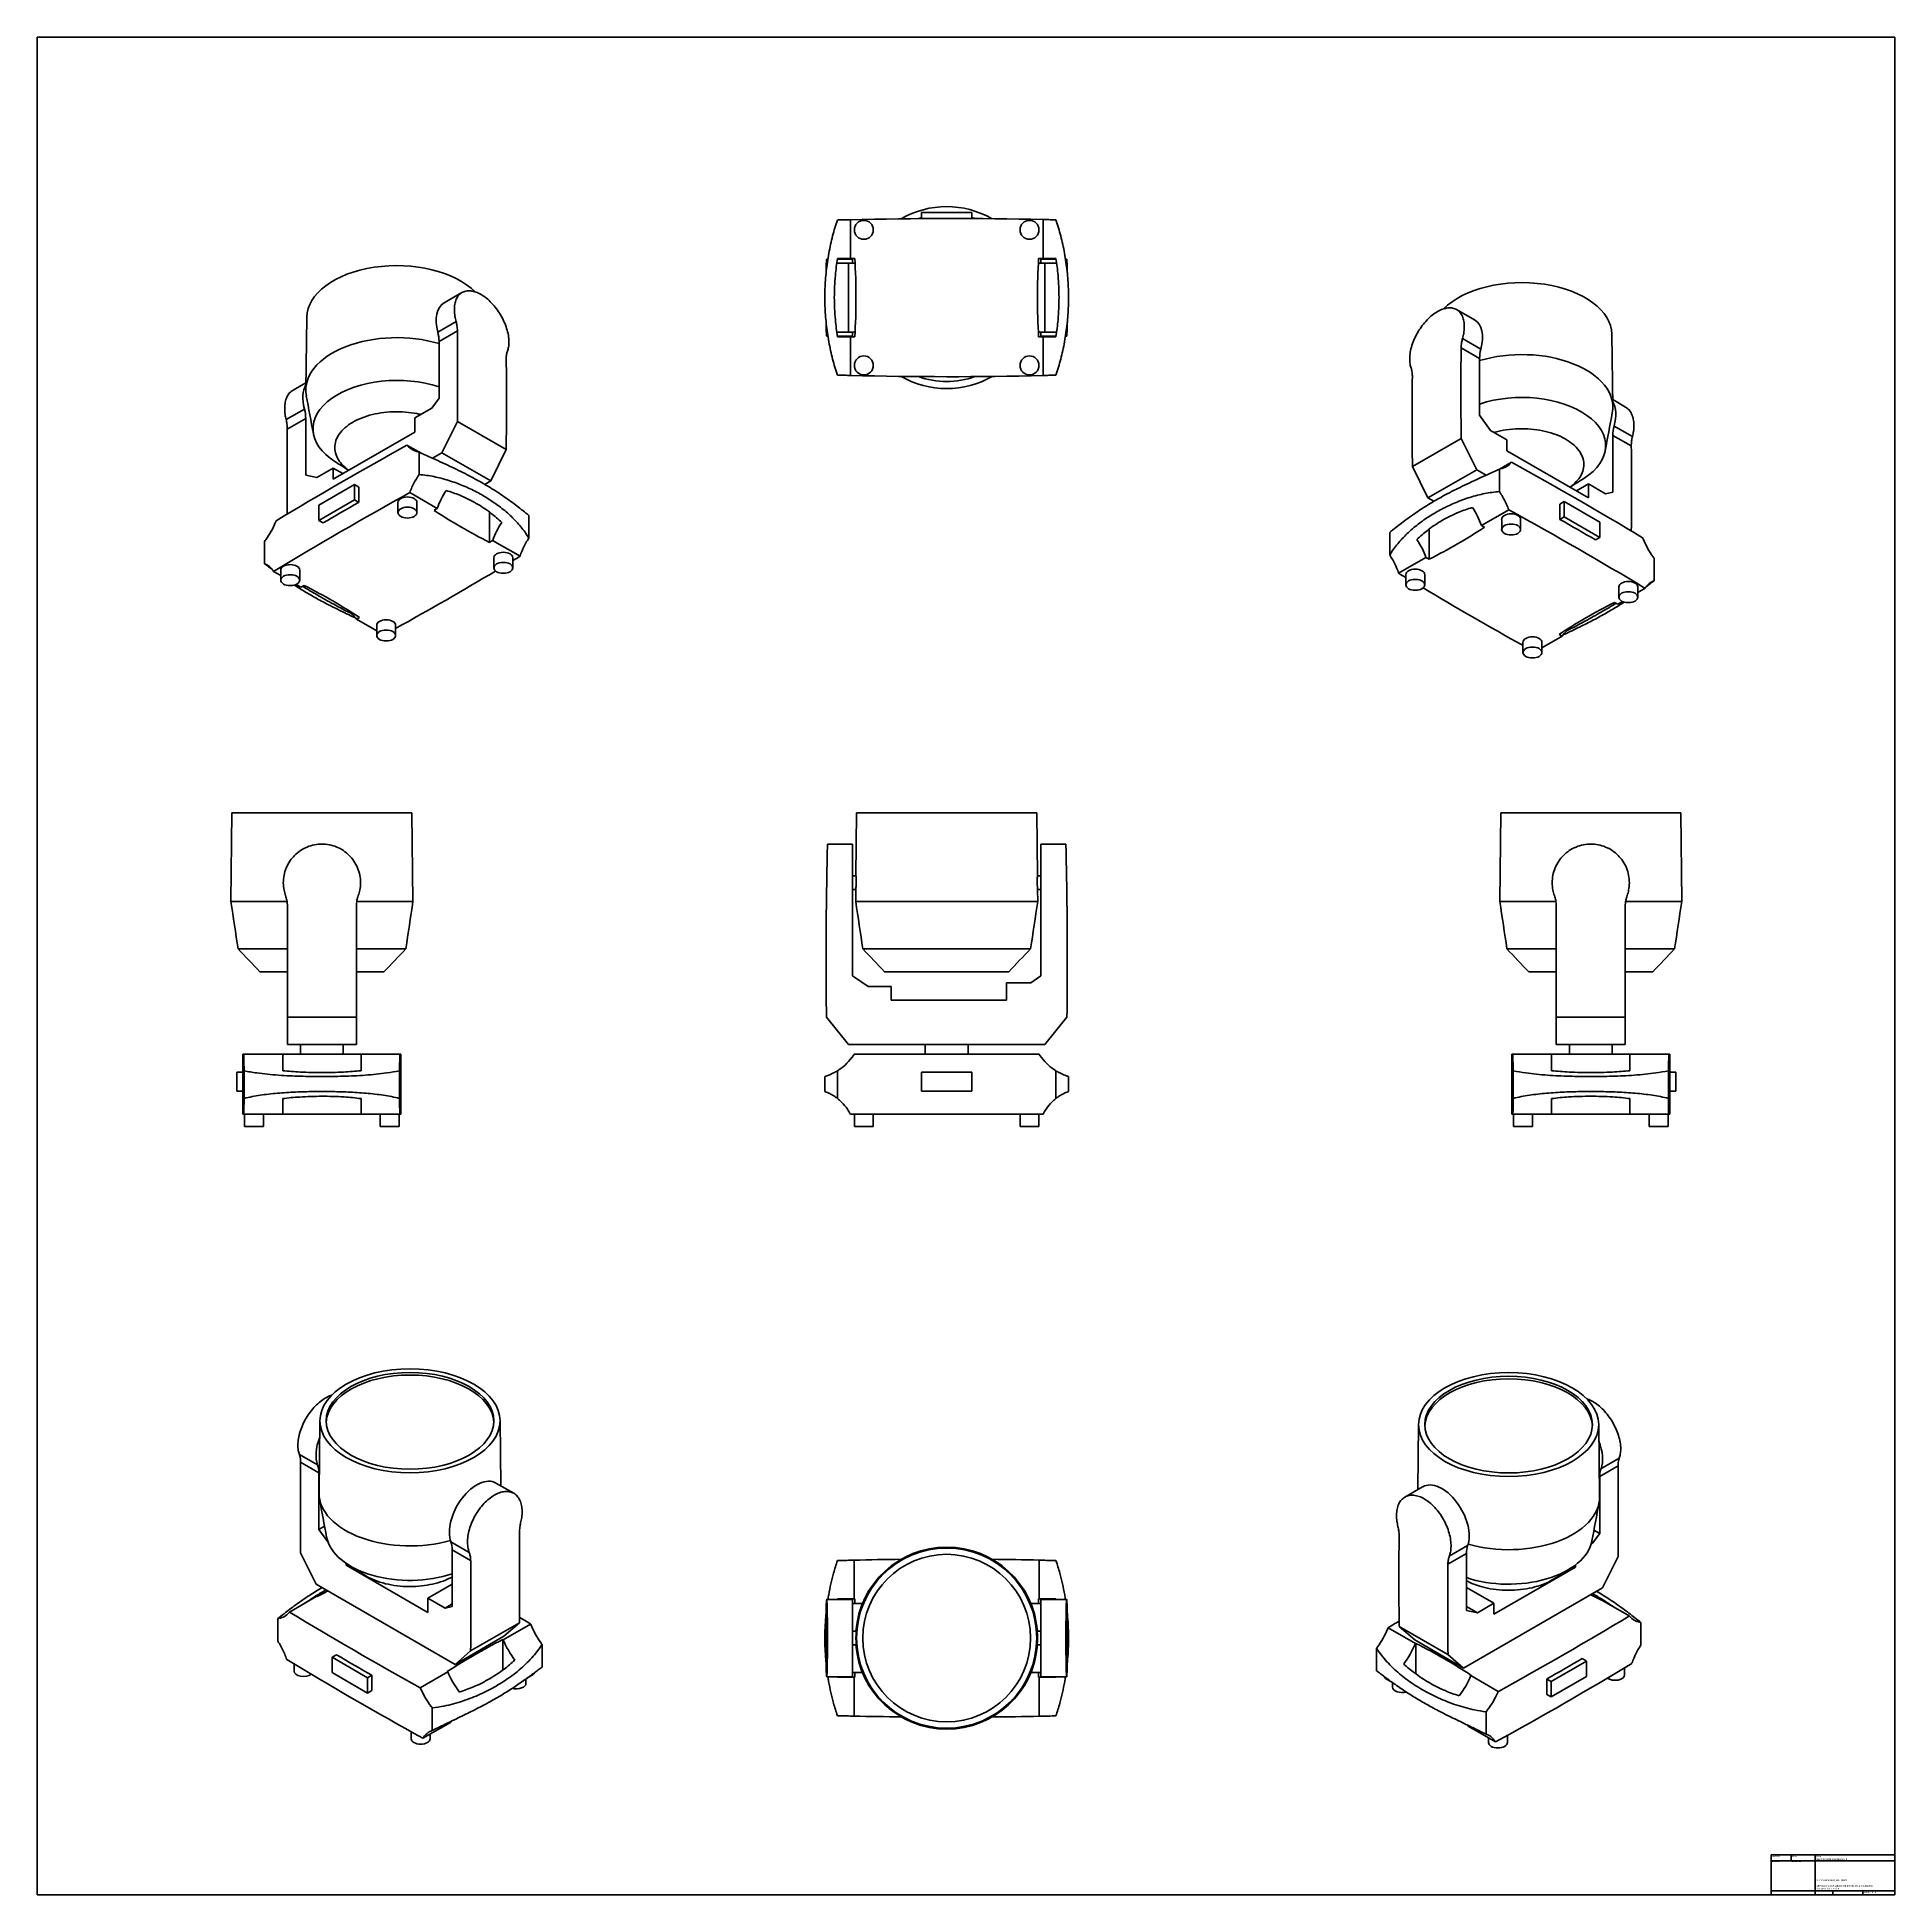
# Model space of a CAD drawing. Header units: millimetres. Extents: x 20 to 2980, y 20 to 2980.
import ezdxf
from ezdxf.enums import TextEntityAlignment as Align

# ---------------------------------------------------------------- set-up
doc = ezdxf.new("R2018")
doc.units = ezdxf.units.MM
for name, color, linetype, lineweight in [('Border (ANSI)', 7, 'Continuous', 70), ('Title (ANSI)', 7, 'Continuous', 50), ('Visible (ISO)', 7, 'Continuous', 50), ('Visible Narrow (ISO)', 7, 'Continuous', 35)]:
    doc.layers.add(name, color=color, linetype=linetype, lineweight=lineweight)
doc.styles.add('Note Text (ANSI)', font='tahoma.ttf')
doc.styles.add('Text Style38', font='tahoma.ttf')

# ---------------------------------------------------------------- blocks, each defined once
blk = doc.blocks.new('Borders Chauvet')
at = {"layer": 'Border (ANSI)'}
for p, q in [((20, 2980), (2980, 2980)), ((20, 20), (20, 2980)), ((2980, 2980), (2980, 20)), ((2980, 20), (20, 20))]:
    blk.add_line(p, q, dxfattribs=at)
blk = doc.blocks.new('Title Blocks Chauvet')
at = {"layer": 'Title (ANSI)'}
for p, q in [((414.9, 145.8), (218, 145.8)), ((218, 145.8), (218, 82.1)), ((249.5, 145.8), (249.5, 136.2)), ((414.9, 82.1), (414.9, 145.8)), ((218, 82.1), (414.9, 82.1))]:
    blk.add_line(p, q, dxfattribs=at)
at = {"layer": 'Title (ANSI)', "lineweight": 35}
for p, q in [((218, 136.2), (414.9, 136.2)), ((287.9, 82.1), (287.9, 145.8)), ((287.9, 88.5), (218, 88.5)), ((414.9, 88.5), (287.9, 88.5)), ((316.3, 88.5), (316.3, 82.1)), ((364.1, 88.5), (364.1, 82.1))]:
    blk.add_line(p, q, dxfattribs=at)
at = {"layer": 'Title (ANSI)', "style": 'Text Style38'}
for s, p in [('DRAWN', (218.8, 145)), ('DATE', (250.3, 145)), ('TITLE', (288.7, 145))]:
    blk.add_text(s, height=2.54, dxfattribs=at).set_placement(p, align=Align.TOP_LEFT)
at = {"layer": 'Title (ANSI)', "insert": (290, 106.9), "char_height": 2.54, "width": 96.447, "attachment_point": 1, "line_spacing_factor": 1.07956, "style": 'Note Text (ANSI)'}
blk.add_mtext('\\fCalibri|b0|i0;\\H2.5400;© Chauvet & Sons, LLC  (2020)\\P\\fCalibri|b0|i0;\\H2.5400;\\P\\fCalibri|b0|i0;\\H2.5400;All Product specifications and dimensions are subject to change without notice \\P', dxfattribs=at)
at = {"layer": 'Title (ANSI)', "insert": (364.9, 87.7), "char_height": 2.54, "attachment_point": 1, "style": 'Note Text (ANSI)'}
blk.add_mtext('\\fTahoma|b0|i0;\\H2.5400;SCALE', dxfattribs=at)
at = {"layer": 'Title (ANSI)', "lineweight": 30, "flags": 104}
for tag, p in [('AUTHOR', (218.8, 137)), ('CREATION_DATE', (250.3, 137.2))]:
    blk.add_attdef(tag, text='', height=3.17, dxfattribs=at).set_placement(p, align=Align.BOTTOM_LEFT)
for tag, height, p in [('TITLE', 3.17, (289.3, 140.3)), ('Initial_View_Scale', 2.54, (378.3, 87.7))]:
    blk.add_attdef(tag, text='', height=height, dxfattribs=at).set_placement(p, align=Align.TOP_LEFT)

msp = doc.modelspace()

# ---------------------------------------------------------------- linework, layer by layer
at = {"layer": 'Visible (ISO)'}
for p, q in [((1429.2, 2690.9), (1429.2, 2700.6)), ((1429.2, 2700.6), (1509.2, 2700.6)), ((1509.2, 2690.9), (1509.2, 2700.6)), ((1315.7, 2627.5), (1315.7, 2689.1)), ((1622.8, 2627.5), (1622.8, 2689.4)), ((1277.1, 2620), (1277.7, 2620)), ((1277.1, 2605.1), (1277.1, 2620)), ((1278.9, 2620), (1277.7, 2620)), ((1277.7, 2610.4), (1277.7, 2620)), ((1279.9, 2626.5), (1278.1, 2626.5)), ((1312.7, 2620), (1294.2, 2620)), ((1319, 2626.5), (1295.2, 2626.5)), ((1295.3, 2627.5), (1315.7, 2627.5)), ((1323.2, 2620), (1312.7, 2620)), ((1312.7, 2510), (1312.7, 2620)), ((1322.8, 2627.5), (1315.7, 2627.5)), ((1319, 2626.5), (1319, 2622.9)), ((1319, 2622.9), (1319, 2620)), ((1625.8, 2620), (1615.3, 2620)), ((1615.7, 2627.5), (1622.8, 2627.5)), ((1619.4, 2626.5), (1619.4, 2622.9)), ((1643.3, 2626.5), (1619.4, 2626.5)), ((1619.4, 2622.9), (1619.4, 2620)), ((1643.1, 2627.5), (1622.8, 2627.5)), ((1625.8, 2510), (1625.8, 2620)), ((1625.8, 2620), (1644.3, 2620)), ((1660.4, 2626.5), (1658.6, 2626.5)), ((1659.5, 2620), (1660.8, 2620)), ((1660.8, 2610.4), (1660.8, 2620)), ((1661.3, 2620), (1660.8, 2620)), ((1661.3, 2620), (1661.3, 2605.1)), ((696.9, 2573), (668.5, 2556.6)), ((2310.2, 2529.6), (2281.8, 2545.9)), ((449.6, 2533.7), (448.1, 2418.4)), ((1277.1, 2510), (1277.1, 2525.3)), ((1277.7, 2510), (1277.7, 2519.9)), ((1660.8, 2510), (1660.8, 2519.9)), ((1661.3, 2525.3), (1661.3, 2510)), ((660.4, 2495.2), (660.4, 2404.7)), ((1277.7, 2510), (1277.1, 2510)), ((1277.7, 2510), (1279, 2510)), ((1280, 2503.5), (1278.1, 2503.5)), ((1294.2, 2510), (1312.7, 2510)), ((1319, 2503.5), (1295.2, 2503.5)), ((1315.7, 2502.5), (1295.3, 2502.5)), ((1323.2, 2510), (1312.7, 2510)), ((1315.7, 2502.5), (1322.8, 2502.5)), ((1315.7, 2441), (1315.7, 2502.5)), ((1319, 2510), (1319, 2507.1)), ((1319, 2507.1), (1319, 2503.5)), ((1625.8, 2510), (1615.3, 2510)), ((1622.8, 2502.5), (1615.7, 2502.5)), ((1619.4, 2510), (1619.4, 2507.1)), ((1619.4, 2507.1), (1619.4, 2503.5)), ((1643.3, 2503.5), (1619.4, 2503.5)), ((1622.8, 2502.5), (1643.1, 2502.5)), ((1622.8, 2441), (1622.8, 2502.5)), ((1644.3, 2510), (1625.8, 2510)), ((1660.4, 2503.5), (1658.5, 2503.5)), ((1660.8, 2510), (1659.5, 2510)), ((1660.8, 2510), (1661.3, 2510)), ((2529.1, 2506.6), (2530.6, 2391.1)), ((2318.3, 2468.1), (2318.3, 2377.6)), ((448.2, 2429.4), (427.7, 2417.6)), ((449.8, 2430.3), (449.8, 2430.3)), ((660.4, 2404.7), (648.9, 2388.9)), ((2551, 2390.5), (2530.5, 2402.4)), ((448, 2372.5), (448, 2282)), ((648.9, 2388.9), (621.7, 2373.2)), ((621.7, 2373.2), (621.7, 2350.8)), ((2318.3, 2377.6), (2335.9, 2353.4)), ((491.6, 2275.7), (621.7, 2350.8)), ((664.9, 2317.8), (689.6, 2367.8)), ((767.4, 2322.9), (689.6, 2367.8)), ((2211.3, 2295.8), (2289.1, 2340.7)), ((2313.8, 2290.7), (2289.1, 2340.7)), ((2335.9, 2353.4), (2361.9, 2338.4)), ((2361.9, 2338.4), (2361.9, 2320.9)), ((2530.7, 2345.5), (2530.7, 2255)), ((628.1, 2319), (609.3, 2329.9)), ((628.6, 2282.9), (628.6, 2319)), ((664.9, 2317.8), (649.9, 2309.1)), ((742.7, 2272.8), (664.9, 2317.8)), ((767.4, 2322.9), (742.7, 2272.8)), ((2361.9, 2320.9), (2492, 2245.8)), ((448, 2282), (465.6, 2278.2)), ((465.6, 2278.2), (491.6, 2293.2)), ((491.6, 2293.2), (491.6, 2275.7)), ((506.8, 2284.5), (491.6, 2293.2)), ((2211.3, 2295.8), (2236, 2245.8)), ((2236, 2245.8), (2313.8, 2290.7)), ((2328.7, 2282.1), (2313.8, 2290.7)), ((2349.8, 2291.8), (2349.8, 2255.9)), ((2350.3, 2291.9), (2369.2, 2302.7)), ((525.4, 2267.1), (468.9, 2234.5)), ((532.3, 2263.2), (525.4, 2267.1)), ((525.4, 2242.6), (525.4, 2267.1)), ((532.3, 2263.2), (532.3, 2238.7)), ((657.5, 2229), (613.7, 2254.2)), ((742.7, 2272.8), (733.2, 2267.4)), ((2472.6, 2257), (2492, 2268.2)), ((2519.2, 2252.5), (2492, 2268.2)), ((2492, 2268.2), (2492, 2245.8)), ((2530.7, 2255), (2519.2, 2252.5)), ((468.9, 2210), (525.4, 2242.6)), ((468.9, 2234.5), (468.9, 2210)), ((532.3, 2238.7), (525.4, 2242.6)), ((594.9, 2238.7), (594.9, 2222.5)), ((625.1, 2238.7), (625.1, 2222.5)), ((652.4, 2226.1), (657.5, 2229)), ((740.8, 2223.2), (740.8, 2175)), ((2245.4, 2240.4), (2236, 2245.8)), ((2321.2, 2201.9), (2364.8, 2227.1)), ((2446.3, 2236.1), (2453.2, 2240.1)), ((2446.3, 2211.6), (2446.3, 2236.1)), ((2509.8, 2207.4), (2453.2, 2240.1)), ((2453.2, 2240.1), (2453.2, 2215.6)), ((475.8, 2206), (468.9, 2210)), ((803.5, 2218), (803.5, 2181.9)), ((2175.2, 2154.9), (2175.2, 2190.9)), ((2237.8, 2196.1), (2237.8, 2148)), ((2326.2, 2199), (2321.2, 2201.9)), ((2353.6, 2211.7), (2353.6, 2195.5)), ((2383.7, 2211.7), (2383.7, 2195.5)), ((2446.3, 2211.6), (2453.2, 2215.6)), ((2453.2, 2215.6), (2509.8, 2182.9)), ((2509.8, 2182.9), (2509.8, 2207.4)), ((382.4, 2176.6), (382.4, 2140.6)), ((745.8, 2177.9), (740.8, 2175)), ((789.4, 2152.8), (745.8, 2177.9)), ((2502.9, 2179), (2509.8, 2182.9)), ((747.7, 2134.4), (747.7, 2150.5)), ((777.8, 2134.4), (777.8, 2150.5)), ((2189.3, 2125.8), (2232.8, 2150.9)), ((2232.8, 2150.9), (2237.8, 2148)), ((2596.4, 2113.7), (2596.4, 2149.7)), ((408.3, 2122), (396.7, 2128.7)), ((408.3, 2130.9), (408.3, 2114.8)), ((440.3, 2103.6), (432.7, 2107.9)), ((438.4, 2130.9), (438.4, 2114.8)), ((445.3, 2106.5), (440.3, 2103.6)), ((2200.8, 2107.3), (2200.8, 2123.5)), ((2231, 2107.3), (2231, 2123.5)), ((2540.2, 2103.9), (2540.2, 2087.7)), ((2570.4, 2103.9), (2570.4, 2087.7)), ((2570.4, 2095), (2582.2, 2101.8)), ((2533.4, 2079.4), (2538.4, 2076.5)), ((2538.4, 2076.5), (2546, 2080.9)), ((514.3, 2067.8), (514.3, 2064.6)), ((528.7, 2052.5), (533.7, 2055.4)), ((561, 2033.9), (528.7, 2052.5)), ((561, 2026.6), (561, 2042.8)), ((591.2, 2026.6), (591.2, 2042.8)), ((2387.5, 1999.5), (2387.5, 2015.7)), ((2417.7, 2006.8), (2450, 2025.5)), ((2417.7, 1999.5), (2417.7, 2015.7)), ((2450, 2025.5), (2445, 2028.4)), ((2464.4, 2040.7), (2464.4, 2037.5)), ((330.2, 1744.3), (328.7, 1602.8)), ((330.2, 1744.3), (617.2, 1744.3)), ((617.2, 1744.3), (618.7, 1602.8)), ((1325.7, 1744.3), (1324.7, 1643.8)), ((1325.7, 1744.3), (1612.7, 1744.3)), ((1612.7, 1744.3), (1613.8, 1643.8)), ((2352, 1744.3), (2350.5, 1602.8)), ((2352, 1744.3), (2639, 1744.3)), ((2639, 1744.3), (2640.5, 1602.8)), ((1319, 1694.3), (1279.3, 1694.3)), ((1319, 1612.1), (1319, 1694.3)), ((1619.4, 1612.1), (1619.4, 1694.3)), ((1659.2, 1694.3), (1619.4, 1694.3)), ((1319, 1643.8), (1324.7, 1643.8)), ((1613.8, 1643.8), (1619.4, 1643.8)), ((328.7, 1602.8), (418.2, 1602.8)), ((529.3, 1602.8), (618.7, 1602.8)), ((1319, 1621.8), (1324.4, 1621.8)), ((1319, 1612.1), (1319, 1595.3)), ((1324.4, 1621.8), (1324.2, 1602.8)), ((1324.2, 1602.8), (1614.2, 1602.8)), ((1614, 1621.8), (1619.4, 1621.8)), ((1614, 1621.8), (1614.2, 1602.8)), ((1619.4, 1612.1), (1619.4, 1595.3)), ((2350.5, 1602.8), (2439.9, 1602.8)), ((2551.1, 1602.8), (2640.5, 1602.8)), ((418.7, 1595.3), (418.7, 1418.6)), ((528.7, 1418.6), (528.7, 1595.3)), ((1319, 1595.3), (1319, 1484.4)), ((1619.4, 1595.3), (1619.4, 1484.4)), ((2440.5, 1418.6), (2440.5, 1595.3)), ((2550.5, 1595.3), (2550.5, 1418.6)), ((418.7, 1490.8), (374.8, 1490.8)), ((540, 1490.8), (528.7, 1490.8)), ((572.6, 1490.8), (540, 1490.8)), ((1319, 1484.4), (1344, 1467.3)), ((1568.1, 1490.8), (1370.3, 1490.8)), ((1619.4, 1484.4), (1603.2, 1473.3)), ((2440.5, 1490.8), (2396.6, 1490.8)), ((2594.4, 1490.8), (2550.5, 1490.8)), ((1344, 1467.3), (1380.7, 1467.3)), ((1380.7, 1467.3), (1380.7, 1445.8)), ((1603.2, 1473.3), (1564.7, 1473.3)), ((1564.7, 1473.3), (1564.7, 1445.8)), ((1380.7, 1445.8), (1564.7, 1445.8)), ((528.7, 1418.6), (418.7, 1418.6)), ((418.7, 1374.8), (418.7, 1418.6)), ((528.7, 1418.6), (528.7, 1374.8)), ((1312.7, 1374.8), (1277.7, 1418.6)), ((1625.8, 1374.8), (1660.8, 1418.6)), ((2440.5, 1418.6), (2440.5, 1374.8)), ((2440.5, 1418.6), (2550.5, 1418.6)), ((2550.5, 1374.8), (2550.5, 1418.6)), ((528.7, 1374.8), (418.7, 1374.8)), ((439.7, 1374.8), (439.7, 1359.4)), ((507.7, 1374.8), (507.7, 1359.4)), ((1625.8, 1374.8), (1312.7, 1374.8)), ((1435.2, 1374.8), (1435.2, 1359.4)), ((1503.2, 1374.8), (1503.2, 1359.4)), ((2440.5, 1374.8), (2550.5, 1374.8)), ((2461.5, 1374.8), (2461.5, 1359.4)), ((2529.5, 1374.8), (2529.5, 1359.4)), ((347.7, 1359.4), (349.2, 1359.4)), ((347.7, 1330.8), (347.7, 1359.4)), ((411.2, 1359.4), (349.2, 1359.4)), ((349.8, 1288.9), (349.8, 1333)), ((536.2, 1359.4), (411.2, 1359.4)), ((411.2, 1359.4), (411.2, 1333.2)), ((597.9, 1359.4), (536.2, 1359.4)), ((536.2, 1333.2), (536.2, 1359.4)), ((597.2, 1333), (597.2, 1288.9)), ((597.9, 1359.4), (599.7, 1359.4)), ((599.7, 1359.4), (599.7, 1263.8)), ((1295, 1333), (1295, 1289)), ((1321.7, 1359.4), (1616.7, 1359.4)), ((1643.4, 1288.9), (1643.4, 1333)), ((2369.5, 1359.4), (2371.3, 1359.4)), ((2369.5, 1359.4), (2369.5, 1263.8)), ((2371.3, 1359.4), (2433, 1359.4)), ((2372.1, 1288.9), (2372.1, 1333)), ((2558, 1359.4), (2433, 1359.4)), ((2433, 1333.2), (2433, 1359.4)), ((2558, 1359.4), (2619.8, 1359.4)), ((2558, 1359.4), (2558, 1333.2)), ((2619.1, 1333), (2619.1, 1289)), ((2619.8, 1359.4), (2621.5, 1359.4)), ((2621.5, 1330.8), (2621.5, 1359.4)), ((347.8, 1330.8), (338.1, 1330.8)), ((338.1, 1300.8), (338.1, 1330.8)), ((347.8, 1330.8), (347.8, 1300.8)), ((1275.1, 1300), (1275.1, 1323.9)), ((1509.2, 1330.8), (1429.2, 1330.8)), ((1429.2, 1330.8), (1429.2, 1300.8)), ((1509.2, 1300.8), (1509.2, 1330.8)), ((1663.4, 1323.9), (1663.4, 1300)), ((2621.3, 1330.8), (2631.1, 1330.8)), ((2621.3, 1300.8), (2621.3, 1330.8)), ((2631.1, 1330.8), (2631.1, 1300.8)), ((347.8, 1300.8), (338.1, 1300.8)), ((347.7, 1263.8), (347.7, 1300.8)), ((411.2, 1288.7), (411.2, 1263.8)), ((536.2, 1263.8), (536.2, 1288.7)), ((1429.2, 1300.8), (1509.2, 1300.8)), ((2433, 1263.8), (2433, 1288.7)), ((2558, 1288.7), (2558, 1263.8)), ((2621.3, 1300.8), (2631.1, 1300.8)), ((2621.5, 1263.8), (2621.5, 1300.8)), ((349.4, 1263.8), (347.7, 1263.8)), ((411.2, 1263.8), (349.4, 1263.8)), ((350.6, 1263.8), (350.6, 1244)), ((350.6, 1244), (380.8, 1244)), ((380.8, 1263.8), (380.8, 1244)), ((536.2, 1263.8), (411.2, 1263.8)), ((597.8, 1263.8), (536.2, 1263.8)), ((566.6, 1244), (566.6, 1263.8)), ((596.8, 1244), (566.6, 1244)), ((596.8, 1244), (596.8, 1263.8)), ((597.8, 1263.8), (599.7, 1263.8)), ((1622.8, 1263.8), (1315.7, 1263.8)), ((1322.2, 1263.8), (1322.2, 1244)), ((1322.2, 1244), (1352.3, 1244)), ((1352.3, 1263.8), (1352.3, 1244)), ((1586.2, 1263.8), (1586.2, 1244)), ((1586.2, 1244), (1616.3, 1244)), ((1616.3, 1263.8), (1616.3, 1244)), ((2369.5, 1263.8), (2371.5, 1263.8)), ((2371.5, 1263.8), (2433, 1263.8)), ((2372.4, 1244), (2372.4, 1263.8)), ((2402.6, 1244), (2372.4, 1244)), ((2402.6, 1244), (2402.6, 1263.8)), ((2433, 1263.8), (2558, 1263.8)), ((2558, 1263.8), (2619.6, 1263.8)), ((2588.4, 1263.8), (2588.4, 1244)), ((2588.4, 1244), (2618.6, 1244)), ((2618.6, 1263.8), (2618.6, 1244)), ((2621.5, 1263.8), (2619.6, 1263.8)), ((470.6, 775.9), (469.1, 660.4)), ((757.6, 775.9), (758.9, 671.6)), ((2221.1, 769.9), (2219.7, 665.6)), ((2508.1, 769.9), (2509.6, 654.4)), ((469, 692.5), (469, 602)), ((2509.7, 686.5), (2509.7, 596)), ((779.4, 659.8), (751.1, 676.2)), ((2227.6, 670.2), (2199.2, 653.8)), ((478, 607.2), (469, 602)), ((469, 602), (483.2, 582.4)), ((491.5, 615), (491.5, 615)), ((519.1, 596.5), (519.1, 596.5)), ((2470.2, 596.4), (2470.2, 596.4)), ((2509.7, 596), (2498.2, 580.2)), ((2500.6, 601.2), (2509.7, 596)), ((464.5, 515.1), (439.8, 565.1)), ((550.3, 584.6), (550.3, 584.6)), ((681.4, 569.8), (681.4, 479.3)), ((2297.3, 563.8), (2297.3, 473.3)), ((2363.8, 570), (2363.8, 570)), ((2440.2, 582.3), (2440.2, 582.3)), ((2498.2, 580.2), (2496.3, 579.1)), ((2496.8, 581), (2498.2, 580.2)), ((512.6, 547.9), (512.6, 545.3)), ((514.8, 546.5), (512.6, 545.3)), ((512.6, 545.3), (642.7, 470.1)), ((1321.7, 553.3), (1321.7, 491.6)), ((1616.7, 553.3), (1616.7, 491.6)), ((2340.9, 467), (2471, 542.1)), ((2468.4, 543.6), (2471, 542.1)), ((2471, 545.5), (2471, 542.1)), ((2514.2, 509), (2538.9, 559.1)), ((685.9, 387.2), (464.5, 515.1)), ((681.4, 514.9), (642.7, 492.6)), ((2514.2, 509), (2292.7, 381.2)), ((2297.3, 509.7), (2340.9, 484.5)), ((465.6, 495.8), (421.9, 470.5)), ((465.6, 495.8), (466.3, 495.3)), ((669.9, 476.9), (642.7, 492.6)), ((642.7, 492.6), (642.7, 470.1)), ((681.4, 483.5), (669.9, 476.9)), ((681.4, 479.3), (669.9, 476.9)), ((1277.1, 484.1), (1277.6, 484.1)), ((1277.1, 484.1), (1277.1, 374.1)), ((1319, 490.6), (1278.1, 490.6)), ((1295.3, 491.6), (1321.7, 491.6)), ((1319, 490.6), (1319, 367.6)), ((1335.1, 484.1), (1319, 484.1)), ((1322.8, 491.6), (1321.7, 491.6)), ((1603.4, 484.1), (1619.4, 484.1)), ((1616.7, 491.6), (1615.7, 491.6)), ((1643.1, 491.6), (1616.7, 491.6)), ((1619.4, 490.6), (1619.4, 367.6)), ((1660.4, 490.6), (1619.4, 490.6)), ((1661.3, 484.1), (1660.9, 484.1)), ((1661.3, 374.1), (1661.3, 484.1)), ((2297.3, 479.7), (2314.9, 469.5)), ((2314.9, 469.5), (2340.9, 484.5)), ((2340.9, 484.5), (2340.9, 467)), ((2512.3, 489.3), (2513.1, 489.7)), ((2513.1, 489.7), (2556.9, 464.4)), ((403.5, 460.1), (403.5, 424.2)), ((788.4, 453.6), (710.6, 408.7)), ((806.2, 451.5), (762.6, 426.4)), ((788.4, 453.6), (763.7, 432.1)), ((2172.5, 445.5), (2216.1, 420.3)), ((2190.2, 447.6), (2215, 426.1)), ((2190.2, 447.6), (2268, 402.7)), ((2297.3, 473.3), (2314.9, 469.5)), ((2575.3, 418), (2575.3, 454)), ((763.7, 432.1), (685.9, 387.2)), ((762.6, 426.4), (761.9, 426.8)), ((761.9, 426.8), (761.9, 378)), ((824.6, 418.8), (824.6, 382.8)), ((1319, 440.1), (1325, 440.1)), ((1319, 418.1), (1325, 418.1)), ((1613.5, 440.1), (1619.4, 440.1)), ((1613.5, 418.1), (1619.4, 418.1)), ((2215, 426.1), (2292.7, 381.2)), ((2216.8, 420.8), (2216.1, 420.3)), ((2216.8, 420.8), (2216.8, 372)), ((429.3, 388), (429.3, 376.6)), ((496.8, 402.6), (489.9, 398.6)), ((546.5, 366), (489.9, 398.6)), ((489.9, 398.6), (489.9, 374.1)), ((685.9, 387.2), (710.6, 408.7)), ((2154.1, 376.8), (2154.1, 412.8)), ((2292.7, 381.2), (2268, 402.7)), ((2488.8, 392.6), (2432.2, 359.9)), ((2481.9, 396.6), (2488.8, 392.6)), ((2488.8, 368.1), (2488.8, 392.6)), ((489.9, 374.1), (546.5, 341.5)), ((553.4, 369.9), (546.5, 366)), ((546.5, 341.5), (546.5, 366)), ((553.4, 369.9), (553.4, 345.4)), ((674.2, 375.3), (630.4, 350)), ((673.5, 375.7), (674.2, 375.3)), ((798.9, 357), (798.9, 364)), ((810.4, 370.9), (800.3, 365.1)), ((1277.6, 374.1), (1277.1, 374.1)), ((1319, 367.6), (1278.1, 367.6)), ((1321.7, 366.6), (1295.3, 366.6)), ((1319, 374.1), (1335.1, 374.1)), ((1321.7, 366.6), (1322.8, 366.6)), ((1321.7, 366.6), (1321.7, 304.8)), ((1619.4, 374.1), (1603.4, 374.1)), ((1615.7, 366.6), (1616.7, 366.6)), ((1616.7, 366.6), (1616.7, 304.6)), ((1616.7, 366.6), (1643.1, 366.6)), ((1660.4, 367.6), (1619.4, 367.6)), ((1660.9, 374.1), (1661.3, 374.1)), ((2168.3, 364.9), (2178.3, 359.1)), ((2179.8, 351), (2179.8, 358)), ((2304.5, 369.3), (2305.2, 369.7)), ((2304.5, 369.3), (2348.1, 344.1)), ((2425.3, 363.9), (2432.2, 359.9)), ((2425.3, 339.4), (2425.3, 363.9)), ((2432.2, 335.4), (2488.8, 368.1)), ((2432.2, 359.9), (2432.2, 335.4)), ((2549.4, 381.8), (2549.4, 370.6)), ((553.4, 345.4), (546.5, 341.5)), ((2425.3, 339.4), (2432.2, 335.4)), ((649.6, 281.8), (649.6, 317.8)), ((2328.8, 311.8), (2328.8, 275.9)), ((616, 279.9), (616, 268.8)), ((678.5, 294.7), (634.7, 269.5)), ((646.1, 276.1), (646.1, 268.8)), ((2300.2, 288.7), (2343.8, 263.6)), ((2332.5, 270.1), (2332.5, 262.8)), ((2362.7, 274), (2362.7, 262.8))]:
    msp.add_line(p, q, dxfattribs=at)
for centre, radius in [((1337.2, 2673), 15.1), ((1601.2, 2673), 15.1), ((1337.2, 2457), 15.1), ((1601.2, 2457), 15.1), ((1469.2, 429.1), 143.5), ((1469.2, 429.1), 133.5)]:
    msp.add_circle(centre, radius, dxfattribs=at)
for centre, radius, start, end in [((1469.2, 2565), 145, 60.0714, 120.0219), ((1474.6, -4086), 6777, 88.7473, 91.34428), ((338.3, 2565), 986.4, 356.3673, 3.6327), ((2600.2, 2565), 986.4, 176.3673, 183.6327), ((1469.9, 8487.4), 6048.4, 268.53852, 271.44838), ((1469.2, 2565), 145, 239.9706, 300.016), ((8841.3, 1512.3), 7564.2, 179.37153, 180.71002), ((-5902.8, 1512.3), 7564.2, 359.28998, 0.62847), ((1469.2, 429.1), 145, 4.3508, 175.6492), ((1469.9, -5493.3), 6048.4, 90.69396, 91.40395), ((1469.9, -5493.3), 6048.4, 88.60915, 89.31941), ((338.3, 429.1), 986.4, 3.1963, 3.6327), ((2600.2, 429.1), 986.4, 176.3673, 176.8037), ((1469.2, 429.1), 145, 184.3508, 355.6492), ((338.3, 429.1), 986.4, 356.3673, 356.8037), ((2600.2, 429.1), 986.4, 183.1963, 183.6327), ((1474.6, 7080.1), 6777, 268.70707, 269.34085), ((1474.6, 7080.1), 6777, 270.56586, 271.20135)]:
    msp.add_arc(centre, radius, start, end, dxfattribs=at)
for centre, major_axis, ratio, start_param, end_param in [((1469.2, 2565), (-99.2, 89.6), 1, 5.751033, 5.791026), ((1469.2, 2565), (-99.2, 89.6), 1, 5.104702, 5.143066), ((593.1, 2533.1), (-143.5, 0), 0.57735, 3.660079, 6.275689), ((2385.6, 2506), (143.5, 0), 0.57735, 0.007496, 2.623106), ((699.3, 2503.3), (-30.8, 53.3), 0.57735, 0, 1.128535), ((2279.4, 2476.3), (30.8, 53.3), 0.57735, 5.154651, 6.283185), ((593.1, 2417.5), (-145, 0), 0.57735, 4.2296, 6.389593), ((625, 2515.6), (25, -43.3), 0.57735, 0.785398, 1.128535), ((-4658.7, -643.5), (3782.1, 6550.8), 0.57735, 5.485395, 5.508756), ((-4580.9, -688.4), (-3782.1, -6550.8), 0.57735, 2.343802, 2.367163), ((7637.3, -670.6), (-3782.1, 6550.8), 0.57735, 0.774429, 0.79779), ((2353.7, 2488.5), (-25, -43.3), 0.57735, 5.154651, 5.497787), ((2385.6, 2390.5), (145, 0), 0.57735, 6.17622, 8.336771), ((593.1, 2355.9), (-133.6, 0), 0.577882, 4.184495, 7.023712), ((486.8, 2380.7), (-30.7, 53.3), 0.57735, 0.267524, 0.267586), ((1469.2, 2565), (99.2, -89.6), 1, 5.103086, 5.79078), ((7559.6, -715.5), (3782.1, -6550.8), 0.57735, 3.916022, 3.939383), ((2385.6, 2506), (133.5, 0), 0.57735, 5.522334, 5.522336), ((486.8, 2380.7), (-30.7, 53.3), 0.57735, 0.311122, 1.128535), ((486.8, 2380.7), (-30.7, 53.3), 0.57735, 5.037597, 5.037609), ((2385.6, 2328.8), (133.6, 0.1), 0.577377, 5.545369, 8.381438), ((2491.8, 2353.7), (30.7, 53.3), 0.57735, 5.154651, 5.972063), ((412.6, 2392.9), (25, -43.3), 0.57735, 0.785398, 1.128535), ((5767, 5375.7), (3782.1, 6550.8), 0.57735, 2.345226, 2.367175), ((2566.1, 2365.9), (-25, -43.3), 0.57735, 5.154651, 5.497787), ((5299.8, -494.2), (-6777, 0), 0.57735, 5.47682, 5.520353), ((-2788.3, 5348.7), (-3782.1, 6550.8), 0.57735, 3.916036, 3.93796), ((-2313.5, -525.7), (-6777, 0), 0.57735, 3.906023, 3.949557), ((5299.8, -572.3), (6777, 0), 0.57735, 2.334331, 2.379657), ((704.2, 2228.9), (-37, -64.1), 0.57735, 4.594666, 5.032726), ((5299.8, -542.1), (-6777, 0), 0.57735, 5.492684, 5.504489), ((610, 2238.7), (-15.1, 0), 0.57735, 3.141593, 6.283185), ((1392.7, 2602.4), (-986.4, 0), 0.57735, 0.721996, 0.8488), ((2274.5, 2201.8), (37, -64.1), 0.57735, 1.250459, 1.688519), ((2368.6, 2211.7), (-15.1, 0), 0.57735, 3.141593, 6.283185), ((-2313.5, -603.8), (6777, 0), 0.57735, 0.763534, 0.80886), ((792.6, 2177.8), (37, 64.1), 0.57735, 1.453073, 1.891134), ((1585.9, 2575.4), (986.4, 0), 0.57735, 5.434385, 5.561189), ((-2313.5, -573.6), (-6777, 0), 0.57735, 3.921887, 3.933692), ((2186.1, 2150.8), (-37, 64.1), 0.57735, 4.392052, 4.830112), ((423.3, 2130.9), (-15.1, 0), 0.57735, 3.141593, 6.283185), ((762.8, 2150.5), (-15.1, 0), 0.57735, 3.141593, 6.283185), ((-3594.2, 4558.8), (6048.4, 0), 0.57735, 5.520306, 5.523066), ((2215.9, 2123.5), (-15.1, 0), 0.57735, 3.141593, 6.283185), ((-206.6, 1679), (-986.4, 0), 0.57735, 3.863589, 3.990393), ((-3594.2, 4558.8), (6048.4, 0), 0.57735, 5.476625, 5.513766), ((6573.9, 4531.2), (6048.4, 0), 0.57735, 3.901483, 3.904238), ((6573.9, 4531.2), (6048.4, 0), 0.57735, 3.910782, 3.947929), ((2555.3, 2103.9), (-15.1, 0), 0.57735, 3.141593, 6.283185), ((3185.3, 1652), (986.4, 0), 0.57735, 2.292792, 2.419597), ((481.9, 1998.4), (37, 64.1), 0.57735, 5.962848, 6.400908), ((576.1, 2042.8), (-15.1, 0), 0.57735, 3.141593, 6.283185), ((2402.6, 2015.7), (-15.1, 0), 0.57735, 3.141593, 6.283185), ((2496.8, 1971.4), (-37, 64.1), 0.57735, 6.165462, 6.603523), ((473.7, 1527.3), (-133.6, 0.1), 0.000437, 5.136565, 6.283765), ((473.7, 1527.3), (-133.6, 0.1), 0.000437, 3.97773, 4.288213), ((473.7, 1527.3), (133.6, -0.1), 0.000437, 6.282676, 7.119323), ((1469.2, 1527.3), (133.6, 0.1), 0.000484, 6.282727, 9.425207), ((2495.5, 1527.3), (-133.6, -0.1), 0.000437, 0.000152, 1.14662), ((2495.5, 1527.3), (133.6, 0.1), 0.000437, 5.136565, 6.283248), ((614.1, 771.2), (-133.5, 0), 0.57735, 3.168079, 6.256699), ((2364.6, 765.2), (-133.5, 0), 0.57735, 3.168079, 6.256699), ((507.9, 745.6), (-30.8, -53.3), 0.57735, 4.973143, 5.840924), ((2470.8, 739.5), (30.8, -53.3), 0.57735, 0.442262, 1.310042), ((5788.1, -2446.2), (-3782.1, 6550.8), 0.57735, 0.774429, 0.79779), ((433.6, 672.1), (-25, -43.3), 0.57735, 2.356194, 2.699331), ((720.3, 622.9), (30.7, 53.3), 0.57735, 0, 2.699331), ((2545, 666), (25, -43.3), 0.57735, 3.583854, 3.926991), ((-2809.4, -2452.2), (3782.1, 6550.8), 0.57735, 5.485395, 5.508756), ((614.1, 659.7), (-145, 0), 0.57735, 6.275689, 8.314657), ((2258.4, 616.9), (-30.7, 53.3), 0.57735, 3.583854, 6.283185), ((2364.6, 653.7), (145, 0), 0.57735, 4.251714, 6.290681), ((-4559.9, 3618), (3782.1, -6550.8), 0.57735, 0.773006, 0.796367), ((614.1, 598.1), (-133.6, 0), 0.576818, 0.106622, 2.098737), ((646.1, 549.4), (-25, -43.3), 0.57735, 2.356194, 2.699331), ((7538.5, 3611.9), (-3782.1, -6550.8), 0.57735, 5.486818, 5.510179), ((2364.6, 592.1), (133.6, 0.1), 0.577323, 4.184011, 6.175754), ((2332.6, 543.4), (25, -43.3), 0.57735, 3.583854, 3.926991), ((-4637.6, 3573), (-3782.1, 6550.8), 0.57735, 3.914599, 3.93796), ((7616.3, 3567), (3782.1, 6550.8), 0.57735, 2.345226, 2.368587), ((-185.6, 922.8), (986.4, 0), 0.57735, 5.434385, 5.457572), ((415.1, 562.1), (42.4, -73.4), 0.57735, 6.059035, 6.064373), ((3164.3, 916.7), (986.4, 0), 0.57735, 3.967206, 3.990393), ((2563.6, 556.1), (-42.4, -73.4), 0.57735, 0.218812, 0.22415), ((5320.9, 3174.1), (-6777, 0), 0.57735, 0.762832, 0.806366), ((-3573.2, -1957), (6048.4, 0), 0.57735, 0.761123, 0.765358), ((6552.8, -1962.5), (6048.4, 0), 0.57735, 2.376468, 2.380698), ((-2334.5, 3172.5), (-6777, 0), 0.57735, 2.333629, 2.377162), ((1413.8, -0.6), (-986.4, 0), 0.57735, 5.434385, 5.561189), ((813.1, 434.3), (-42.4, 73.4), 0.57735, 1.351984, 1.794947), ((2165.5, 428.3), (42.4, 73.4), 0.57735, 4.488239, 4.931201), ((1564.9, -6.7), (-986.4, 0), 0.57735, 3.863589, 3.990393), ((5320.9, 3096), (6777, 0), 0.57735, 3.903529, 3.948855), ((5320.9, 3150.7), (6777, 0), 0.57735, 3.920289, 3.932094), ((-2334.5, 3094.4), (6777, 0), 0.57735, 5.474325, 5.519651), ((-2334.5, 3149.1), (6777, 0), 0.57735, 5.491086, 5.502891), ((444.4, 376.6), (-15.1, 0), 0.57735, 0, 2.52896), ((724.8, 383.3), (42.4, -73.4), 0.57735, 4.493577, 4.936539), ((783.8, 357), (15.1, 0), 0.57735, 4.259018, 6.283185), ((2253.9, 377.3), (-42.4, -73.4), 0.57735, 1.346646, 1.789609), ((2534.3, 370.6), (15.1, 0), 0.57735, 3.764709, 6.283185), ((2194.9, 351), (-15.1, 0), 0.57735, 0, 2.024168), ((725.3, 240.6), (-37, 64.1), 0.57735, 0.274539, 0.320337), ((631.1, 268.8), (15.1, 0), 0.57735, 3.141593, 6.283185), ((2253.4, 234.6), (37, 64.1), 0.57735, 5.962848, 6.008646), ((2347.6, 262.8), (15.1, 0), 0.57735, 3.141593, 6.283185)]:
    msp.add_ellipse(centre, major_axis=major_axis, ratio=ratio, start_param=start_param, end_param=end_param, dxfattribs=at)
for centre, major_axis in [((610, 2222.5), (-15.1, 0)), ((2368.6, 2195.5), (15.1, 0)), ((762.8, 2134.4), (15.1, 0)), ((423.3, 2114.8), (-15.1, 0)), ((2215.9, 2107.3), (-15.1, 0)), ((2555.3, 2087.7), (15.1, 0)), ((576.1, 2026.6), (15.1, 0)), ((2402.6, 1999.5), (-15.1, 0)), ((614.1, 775.3), (143.5, 0)), ((614.1, 775.3), (133.5, 0)), ((2364.6, 769.3), (-143.5, 0)), ((2364.6, 769.3), (-133.5, 0))]:
    msp.add_ellipse(centre, major_axis=major_axis, ratio=0.57735, dxfattribs=at)
for points, knots in [([(1295, 2688.6), (1293.6, 2684.4), (1292.3, 2680.2), (1288.6, 2667.8), (1286.3, 2658.9), (1282.3, 2640.5), (1280.5, 2631), (1277.8, 2611.9), (1276.7, 2602.3), (1275.4, 2583.3), (1275.1, 2574.1), (1275.1, 2556.3), (1275.4, 2547), (1276.7, 2528.1), (1277.8, 2518.5), (1280.5, 2499.3), (1282.3, 2489.8), (1286.3, 2471.5), (1288.6, 2462.6), (1292.3, 2450.1), (1293.6, 2445.8), (1295.1, 2441.6)], [7.325159, 7.325159, 7.325159, 7.325159, 8.634694, 8.634694, 11.294445, 11.294445, 13.954195, 13.954195, 16.613946, 16.613946, 19.273697, 19.273697, 21.933447, 21.933447, 24.593198, 24.593198, 27.252948, 27.252948, 29.912699, 29.912699, 31.240699, 31.240699, 31.240699, 31.240699]), ([(1315.7, 2689.1), (1314.3, 2689.1), (1312.7, 2689.1), (1308.2, 2689), (1305.1, 2688.9), (1299.7, 2688.8), (1297.4, 2688.7), (1295, 2688.6)], [25.595497, 25.595497, 25.595497, 25.595497, 26.484903, 26.484903, 27.878585, 27.878585, 28.776406, 28.776406, 28.776406, 28.776406]), ([(1622.8, 2689.4), (1624.2, 2689.4), (1625.8, 2689.3), (1630.3, 2689.2), (1633.3, 2689.2), (1638.7, 2689), (1641, 2689), (1643.4, 2688.9)], [-19.011671, -19.011671, -19.011671, -19.011671, -18.122626, -18.122626, -16.729075, -16.729075, -15.842226, -15.842226, -15.842226, -15.842226]), ([(1643.4, 2688.9), (1644.8, 2684.6), (1646.1, 2680.3), (1649.8, 2667.8), (1652.2, 2658.9), (1656.2, 2640.5), (1657.9, 2631), (1660.7, 2611.9), (1661.7, 2602.3), (1663.1, 2583.3), (1663.4, 2574.1), (1663.4, 2556.3), (1663.1, 2547), (1661.7, 2528.1), (1660.7, 2518.5), (1657.9, 2499.3), (1656.2, 2489.8), (1652.2, 2471.5), (1649.8, 2462.6), (1646.1, 2450.1), (1644.8, 2445.8), (1643.4, 2441.5)], [-31.251474, -31.251474, -31.251474, -31.251474, -29.912699, -29.912699, -27.252948, -27.252948, -24.593198, -24.593198, -21.933447, -21.933447, -19.273697, -19.273697, -16.613946, -16.613946, -13.954195, -13.954195, -11.294445, -11.294445, -8.634694, -8.634694, -7.302508, -7.302508, -7.302508, -7.302508]), ([(1277.6, 2620), (1277.6, 2620), (1277.6, 2620.3), (1277.7, 2621.4), (1277.7, 2622.1), (1277.8, 2622.9)], [7.533868, 7.533868, 7.533868, 7.533868, 8.475673, 8.475673, 9.184038, 9.184038, 9.184038, 9.184038]), ([(1277.8, 2622.9), (1277.8, 2624), (1277.9, 2624.8), (1278, 2626.1), (1278, 2626.5), (1278.1, 2626.5)], [-29.831401, -29.831401, -29.831401, -29.831401, -28.960043, -28.960043, -27.801629, -27.801629, -27.801629, -27.801629]), ([(1295.3, 2502.5), (1293.9, 2511.5), (1292.7, 2520.6), (1290.8, 2541.7), (1290.2, 2553.6), (1290.2, 2576.4), (1290.8, 2588.4), (1292.7, 2609.4), (1293.9, 2618.5), (1295.3, 2627.5)], [7.677417, 7.677417, 7.677417, 7.677417, 10.265548, 10.265548, 13.687397, 13.687397, 17.113439, 17.113439, 19.697972, 19.697972, 19.697972, 19.697972]), ([(1643.1, 2502.5), (1644.6, 2511.5), (1645.8, 2520.6), (1647.7, 2541.7), (1648.2, 2553.6), (1648.2, 2576.5), (1647.7, 2588.4), (1645.8, 2609.5), (1644.6, 2618.6), (1643.1, 2627.5)], [-19.749741, -19.749741, -19.749741, -19.749741, -17.162691, -17.162691, -13.739582, -13.739582, -10.304687, -10.304687, -7.727747, -7.727747, -7.727747, -7.727747]), ([(1660.7, 2622.9), (1660.7, 2624), (1660.6, 2624.8), (1660.5, 2626.1), (1660.5, 2626.5), (1660.4, 2626.5)], [25.771346, 25.771346, 25.771346, 25.771346, 26.642704, 26.642704, 27.801117, 27.801117, 27.801117, 27.801117]), ([(1660.9, 2620), (1660.9, 2620), (1660.8, 2620.3), (1660.8, 2621.4), (1660.7, 2622.1), (1660.7, 2622.9)], [-7.534101, -7.534101, -7.534101, -7.534101, -6.592295, -6.592295, -5.88393, -5.88393, -5.88393, -5.88393]), ([(687.5, 2526.9), (686.7, 2529.7), (686.1, 2532.5), (685.1, 2538.7), (684.8, 2542), (684.7, 2548.3), (684.9, 2551.4), (685.9, 2557.2), (686.7, 2559.9), (688.8, 2564.7), (690.1, 2566.9), (693.2, 2570.5), (695, 2571.9), (698.8, 2574.1), (700.9, 2574.9), (705.6, 2575.8), (708.1, 2575.9), (713.4, 2575.3), (716.2, 2574.7), (721.8, 2572.7), (724.6, 2571.4), (727.4, 2569.8), (730.1, 2568.2), (732.9, 2566.3), (738.6, 2561.8), (741.4, 2559.2), (746.8, 2553.6), (749.4, 2550.5), (754.2, 2544.1), (756.4, 2540.8), (760.4, 2534.2), (762.2, 2530.6), (765.5, 2523.4), (766.9, 2519.6), (769.3, 2512.2), (770.2, 2508.5), (771.4, 2501.5), (771.7, 2498.1), (771.8, 2491.8), (771.5, 2488.7), (770.6, 2483.7), (770.1, 2481.6), (769.4, 2479.7)], [25.771346, 25.771346, 25.771346, 25.771346, 26.642704, 26.642704, 27.801117, 27.801117, 28.959647, 28.959647, 30.118177, 30.118177, 31.276707, 31.276707, 32.435237, 32.435237, 33.593552, 33.593552, 34.751867, 34.751867, 35.910183, 35.910183, 37.068498, 37.068498, 37.068498, 38.226813, 38.226813, 39.385128, 39.385128, 40.543443, 40.543443, 41.701758, 41.701758, 42.860288, 42.860288, 44.018818, 44.018818, 45.177348, 45.177348, 46.335878, 46.335878, 47.494292, 47.494292, 48.36565, 48.36565, 48.36565, 48.36565]), ([(2291.2, 2499.9), (2291.9, 2502.7), (2292.5, 2505.4), (2293.6, 2511.6), (2293.9, 2515), (2294, 2521.2), (2293.8, 2524.3), (2292.8, 2530.1), (2292, 2532.8), (2289.9, 2537.7), (2288.5, 2539.8), (2285.4, 2543.4), (2283.7, 2544.9), (2279.9, 2547), (2277.7, 2547.8), (2273.1, 2548.7), (2270.5, 2548.8), (2265.2, 2548.3), (2262.5, 2547.6), (2256.9, 2545.6), (2254, 2544.3), (2248.6, 2541.1), (2245.8, 2539.2), (2240.1, 2534.7), (2237.3, 2532.2), (2231.9, 2526.5), (2229.3, 2523.5), (2224.5, 2517.1), (2222.2, 2513.8), (2218.3, 2507.1), (2216.4, 2503.6), (2213.2, 2496.3), (2211.7, 2492.6), (2209.4, 2485.2), (2208.5, 2481.5), (2207.3, 2474.4), (2207, 2471), (2206.9, 2464.8), (2207.1, 2461.7), (2208, 2456.6), (2208.6, 2454.5), (2209.3, 2452.6)], [-29.831401, -29.831401, -29.831401, -29.831401, -28.960043, -28.960043, -27.801629, -27.801629, -26.643099, -26.643099, -25.484569, -25.484569, -24.326039, -24.326039, -23.167509, -23.167509, -22.009194, -22.009194, -20.850879, -20.850879, -19.692564, -19.692564, -18.534249, -18.534249, -17.375934, -17.375934, -16.217619, -16.217619, -15.059303, -15.059303, -13.900988, -13.900988, -12.742458, -12.742458, -11.583928, -11.583928, -10.425398, -10.425398, -9.266868, -9.266868, -8.108474, -8.108474, -7.237099, -7.237099, -7.237099, -7.237099]), ([(689.7, 2512.1), (689.7, 2514.6), (689.4, 2517.4), (688.6, 2522.4), (688.1, 2524.7), (687.5, 2526.9)], [-7.534101, -7.534101, -7.534101, -7.534101, -6.592295, -6.592295, -5.88393, -5.88393, -5.88393, -5.88393]), ([(1277.8, 2507.1), (1277.7, 2507.9), (1277.7, 2508.6), (1277.6, 2509.7), (1277.6, 2510), (1277.6, 2510)], [20.951898, 20.951898, 20.951898, 20.951898, 21.660263, 21.660263, 22.602069, 22.602069, 22.602069, 22.602069]), ([(1278.1, 2503.5), (1278, 2503.5), (1278, 2503.9), (1277.9, 2505.2), (1277.8, 2506.1), (1277.8, 2507.1)], [-9.266868, -9.266868, -9.266868, -9.266868, -8.108474, -8.108474, -7.237099, -7.237099, -7.237099, -7.237099]), ([(1660.4, 2503.5), (1660.5, 2503.5), (1660.5, 2503.9), (1660.6, 2505.2), (1660.7, 2506.1), (1660.7, 2507.1)], [46.335878, 46.335878, 46.335878, 46.335878, 47.494292, 47.494292, 48.36565, 48.36565, 48.36565, 48.36565]), ([(1660.7, 2507.1), (1660.7, 2507.9), (1660.8, 2508.6), (1660.8, 2509.7), (1660.9, 2510), (1660.9, 2510)], [-24.252006, -24.252006, -24.252006, -24.252006, -23.543642, -23.543642, -22.601836, -22.601836, -22.601836, -22.601836]), ([(2289, 2485), (2289, 2487.6), (2289.2, 2490.4), (2290.1, 2495.4), (2290.6, 2497.6), (2291.2, 2499.9)], [7.533868, 7.533868, 7.533868, 7.533868, 8.475673, 8.475673, 9.184038, 9.184038, 9.184038, 9.184038]), ([(769.4, 2479.7), (768.8, 2478.1), (768.4, 2476.4), (767.6, 2472.3), (767.4, 2469.7), (767.5, 2467.2)], [-24.252006, -24.252006, -24.252006, -24.252006, -23.543642, -23.543642, -22.601836, -22.601836, -22.601836, -22.601836]), ([(1315.7, 2441), (1314.3, 2441), (1312.7, 2441.1), (1308.2, 2441.2), (1305.1, 2441.3), (1299.8, 2441.4), (1297.5, 2441.5), (1295.1, 2441.6)], [-41.318687, -41.318687, -41.318687, -41.318687, -40.42971, -40.42971, -39.036173, -39.036173, -38.144898, -38.144898, -38.144898, -38.144898]), ([(1643.4, 2441.5), (1641, 2441.5), (1638.7, 2441.4), (1633.3, 2441.2), (1630.3, 2441.2), (1625.8, 2441), (1624.2, 2441), (1622.8, 2441)], [-6.463777, -6.463777, -6.463777, -6.463777, -5.57415, -5.57415, -4.180613, -4.180613, -3.291632, -3.291632, -3.291632, -3.291632]), ([(2209.3, 2452.6), (2209.9, 2451), (2210.3, 2449.3), (2211, 2445.2), (2211.2, 2442.7), (2211.2, 2440.1)], [20.951898, 20.951898, 20.951898, 20.951898, 21.660263, 21.660263, 22.602069, 22.602069, 22.602069, 22.602069]), ([(416.7, 2370.6), (416, 2373.4), (415.5, 2376.2), (414.6, 2382.5), (414.4, 2385.9), (414.4, 2392.3), (414.8, 2395.4), (416, 2401.3), (416.8, 2404.1), (419.2, 2409.1), (420.6, 2411.2), (423.9, 2414.9), (425.7, 2416.4), (427.7, 2417.6)], [-29.831401, -29.831401, -29.831401, -29.831401, -28.960043, -28.960043, -27.801629, -27.801629, -26.643099, -26.643099, -25.484569, -25.484569, -24.326039, -24.326039, -23.167741, -23.167741, -23.167741, -23.167741]), ([(418.6, 2355.6), (418.7, 2358.2), (418.5, 2361), (417.7, 2366.1), (417.3, 2368.3), (416.7, 2370.6)], [7.533868, 7.533868, 7.533868, 7.533868, 8.475673, 8.475673, 9.184038, 9.184038, 9.184038, 9.184038]), ([(631.2, 2378.8), (629.1, 2379.3), (627, 2379.7), (613.7, 2382.3), (600.8, 2383.6), (574, 2382.6), (561.4, 2380.7), (537.2, 2373.9), (527.1, 2369.2), (510.7, 2358.6), (504.1, 2352.2), (495.5, 2338.1), (493.6, 2330.7), (495, 2315.3), (498.5, 2308), (507.1, 2297.5), (511.4, 2293.6), (516.4, 2290)], [11.355733, 11.355733, 11.355733, 11.355733, 12.155932, 12.155932, 16.357638, 16.357638, 20.226629, 20.226629, 24.398404, 24.398404, 28.980156, 28.980156, 33.570462, 33.570462, 38.433586, 38.433586, 41.649337, 41.649337, 41.649337, 41.649337]), ([(2561.9, 2343.6), (2562.6, 2346.4), (2563.2, 2349.2), (2564.1, 2355.4), (2564.3, 2358.9), (2564.2, 2365.2), (2563.9, 2368.4), (2562.7, 2374.3), (2561.8, 2377), (2559.5, 2382), (2558.1, 2384.2), (2554.8, 2387.9), (2552.9, 2389.4), (2551, 2390.5)], [25.771346, 25.771346, 25.771346, 25.771346, 26.642704, 26.642704, 27.801117, 27.801117, 28.959647, 28.959647, 30.118177, 30.118177, 31.276707, 31.276707, 32.435006, 32.435006, 32.435006, 32.435006]), ([(2462.3, 2263), (2470.3, 2268.6), (2475.8, 2274.8), (2483, 2287.1), (2485.2, 2294.5), (2483.5, 2310.1), (2480.2, 2317.3), (2468.4, 2331.3), (2460.2, 2337.1), (2441.9, 2346.6), (2430.8, 2350.4), (2406.4, 2355.3), (2393.5, 2356.4), (2366.9, 2355.7), (2354.3, 2353.6), (2342.8, 2350.5), (2342.2, 2350.3), (2341.6, 2350.2)], [8.293408, 8.293408, 8.293408, 8.293408, 12.155932, 12.155932, 16.357638, 16.357638, 20.226629, 20.226629, 24.398404, 24.398404, 28.980156, 28.980156, 33.570462, 33.570462, 38.433586, 38.433586, 38.692796, 38.692796, 38.692796, 38.692796]), ([(2560, 2328.6), (2560, 2331.1), (2560.2, 2333.9), (2560.9, 2339), (2561.4, 2341.3), (2561.9, 2343.6)], [-7.534101, -7.534101, -7.534101, -7.534101, -6.592295, -6.592295, -5.88393, -5.88393, -5.88393, -5.88393]), ([(628.6, 2319), (628, 2319), (627.4, 2319.2), (623.5, 2320), (620.4, 2321.2), (615, 2324.3), (612.4, 2326.4), (609.9, 2329.2), (609.6, 2329.6), (609.3, 2329.9)], [17.28441, 17.28441, 17.28441, 17.28441, 17.559767, 17.559767, 19.156061, 19.156061, 20.75195, 20.75195, 20.9564, 20.9564, 20.9564, 20.9564]), ([(803.5, 2218), (800.5, 2220.4), (797.2, 2223), (787.9, 2230.3), (781.6, 2235.2), (768, 2245.1), (760.8, 2250.2), (745.7, 2259.9), (738, 2264.7), (722.5, 2273.6), (714.1, 2278.2), (696.2, 2287.4), (686.7, 2292.1), (667.2, 2301.2), (657.2, 2305.8), (640.9, 2313.2), (634.7, 2316.1), (628.6, 2319)], [1.251651, 1.251651, 1.251651, 1.251651, 3.283473, 3.283473, 6.566945, 6.566945, 9.850418, 9.850418, 13.13389, 13.13389, 16.416517, 16.416517, 19.699144, 19.699144, 22.981771, 22.981771, 25.022756, 25.022756, 25.022756, 25.022756]), ([(613.7, 2254.2), (614.7, 2257.1), (615.9, 2259.9), (619.1, 2267.1), (621.3, 2271.4), (625.2, 2277.9), (626.8, 2280.4), (628.6, 2282.9)], [-19.011671, -19.011671, -19.011671, -19.011671, -18.122626, -18.122626, -16.729075, -16.729075, -15.842226, -15.842226, -15.842226, -15.842226]), ([(628.6, 2282.9), (632.6, 2282.7), (636.6, 2282.2), (648.1, 2280.7), (656, 2279.1), (671.9, 2275), (679.8, 2272.5), (695.3, 2266.8), (702.8, 2263.6), (717.2, 2256.9), (724, 2253.3), (736.5, 2246.1), (742.8, 2242), (755.3, 2233.4), (761.4, 2228.7), (772.9, 2218.7), (778.4, 2213.5), (788.5, 2202.6), (793.2, 2196.9), (799.4, 2188.2), (801.5, 2185.2), (803.5, 2181.9)], [-31.251474, -31.251474, -31.251474, -31.251474, -29.912699, -29.912699, -27.252948, -27.252948, -24.593198, -24.593198, -21.933447, -21.933447, -19.273697, -19.273697, -16.613946, -16.613946, -13.954195, -13.954195, -11.294445, -11.294445, -8.634694, -8.634694, -7.302508, -7.302508, -7.302508, -7.302508]), ([(2175.2, 2190.9), (2178.2, 2193.4), (2181.5, 2196), (2190.8, 2203.3), (2197.1, 2208.2), (2210.7, 2218.1), (2217.9, 2223.1), (2232.9, 2232.9), (2240.7, 2237.6), (2256.2, 2246.6), (2264.6, 2251.2), (2282.4, 2260.4), (2291.9, 2265), (2311.3, 2274.1), (2321.3, 2278.7), (2337.5, 2286.1), (2343.7, 2288.9), (2349.8, 2291.8)], [-24.983523, -24.983523, -24.983523, -24.983523, -22.953191, -22.953191, -19.670615, -19.670615, -16.388038, -16.388038, -13.105462, -13.105462, -9.829096, -9.829096, -6.552731, -6.552731, -3.276365, -3.276365, -1.245767, -1.245767, -1.245767, -1.245767]), ([(2349.8, 2291.8), (2350.4, 2291.9), (2351, 2292), (2355, 2292.8), (2358.1, 2294), (2363.5, 2297.1), (2366.1, 2299.2), (2368.6, 2302.1), (2368.9, 2302.4), (2369.2, 2302.7)], [17.274552, 17.274552, 17.274552, 17.274552, 17.560323, 17.560323, 19.156674, 19.156674, 20.752575, 20.752575, 20.957039, 20.957039, 20.957039, 20.957039]), ([(760.2, 2206.6), (754.9, 2211.8), (749.3, 2216.7), (735.7, 2227.2), (727.7, 2232.5), (711.5, 2241.8), (702.7, 2246.2), (686.4, 2252.9), (679.2, 2255.5), (671.8, 2257.6)], [-19.749741, -19.749741, -19.749741, -19.749741, -17.162691, -17.162691, -13.739582, -13.739582, -10.304687, -10.304687, -7.727747, -7.727747, -7.727747, -7.727747]), ([(2349.8, 2255.9), (2345.9, 2255.6), (2342, 2255.2), (2330.6, 2253.6), (2322.7, 2252), (2306.8, 2248), (2298.9, 2245.5), (2283.4, 2239.8), (2275.8, 2236.6), (2261.5, 2229.8), (2254.7, 2226.2), (2242.2, 2219), (2235.8, 2215), (2223.4, 2206.3), (2217.3, 2201.6), (2205.7, 2191.7), (2200.3, 2186.4), (2190.1, 2175.5), (2185.5, 2169.9), (2179.2, 2161.2), (2177.2, 2158.1), (2175.2, 2154.9)], [7.325159, 7.325159, 7.325159, 7.325159, 8.634694, 8.634694, 11.294445, 11.294445, 13.954195, 13.954195, 16.613946, 16.613946, 19.273697, 19.273697, 21.933447, 21.933447, 24.593198, 24.593198, 27.252948, 27.252948, 29.912699, 29.912699, 31.240699, 31.240699, 31.240699, 31.240699]), ([(2364.8, 2227.1), (2363.8, 2229.9), (2362.6, 2232.8), (2359.4, 2239.9), (2357.2, 2244.2), (2353.3, 2250.8), (2351.6, 2253.3), (2349.8, 2255.9)], [25.595497, 25.595497, 25.595497, 25.595497, 26.484903, 26.484903, 27.878585, 27.878585, 28.776406, 28.776406, 28.776406, 28.776406]), ([(2218.5, 2179.5), (2223.8, 2184.7), (2229.4, 2189.6), (2242.9, 2200.1), (2251, 2205.5), (2267.1, 2214.8), (2275.9, 2219.2), (2292.2, 2225.9), (2299.4, 2228.4), (2306.8, 2230.5)], [7.677417, 7.677417, 7.677417, 7.677417, 10.265548, 10.265548, 13.687397, 13.687397, 17.113439, 17.113439, 19.697972, 19.697972, 19.697972, 19.697972]), ([(382.4, 2176.6), (383, 2177.4), (383.6, 2178.2), (387.4, 2183.4), (390.3, 2188.1), (395.5, 2197.4), (397.9, 2202.3), (400.3, 2208.1), (400.6, 2208.7), (400.9, 2209.4)], [17.274552, 17.274552, 17.274552, 17.274552, 17.560323, 17.560323, 19.156674, 19.156674, 20.752575, 20.752575, 20.957039, 20.957039, 20.957039, 20.957039]), ([(803.5, 2181.9), (801.9, 2179.4), (800.3, 2176.8), (796.6, 2170.1), (794.5, 2165.8), (791.4, 2158.6), (790.3, 2155.7), (789.4, 2152.8)], [-6.463777, -6.463777, -6.463777, -6.463777, -5.57415, -5.57415, -4.180613, -4.180613, -3.291632, -3.291632, -3.291632, -3.291632]), ([(2596.4, 2149.7), (2595.8, 2150.5), (2595.2, 2151.2), (2591.5, 2156.5), (2588.6, 2161.1), (2583.4, 2170.4), (2580.9, 2175.4), (2578.5, 2181.1), (2578.2, 2181.8), (2577.9, 2182.4)], [17.28441, 17.28441, 17.28441, 17.28441, 17.559767, 17.559767, 19.156061, 19.156061, 20.75195, 20.75195, 20.9564, 20.9564, 20.9564, 20.9564]), ([(396.7, 2128.7), (395.7, 2130.4), (394.6, 2132), (391.6, 2135.5), (389.4, 2137.3), (385.7, 2139.4), (384.1, 2140.1), (382.4, 2140.6)], [25.595497, 25.595497, 25.595497, 25.595497, 26.484903, 26.484903, 27.878585, 27.878585, 28.776406, 28.776406, 28.776406, 28.776406]), ([(382.4, 2140.6), (384.4, 2139.2), (386.5, 2137.8), (390.5, 2134.8), (392.6, 2133.3), (394.8, 2131.6)], [7.325159, 7.325159, 7.325159, 7.325159, 8.634694, 8.634694, 9.904558, 9.904558, 9.904558, 9.904558]), ([(2189.3, 2125.8), (2188.4, 2128.6), (2187.3, 2131.5), (2184.2, 2138.8), (2182.1, 2143.1), (2178.4, 2149.8), (2176.8, 2152.4), (2175.2, 2154.9)], [-41.318687, -41.318687, -41.318687, -41.318687, -40.42971, -40.42971, -39.036173, -39.036173, -38.144898, -38.144898, -38.144898, -38.144898]), ([(429.9, 2106.9), (432.2, 2105.5), (434.5, 2104), (443, 2098.6), (449.4, 2094.8), (461.9, 2087.5), (468.7, 2083.8), (483, 2076.2), (490.6, 2072.3), (506.1, 2064.7), (514, 2060.8), (523.8, 2056.1), (525.7, 2055.3), (527.5, 2054.4)], [15.625125, 15.625125, 15.625125, 15.625125, 16.613946, 16.613946, 19.273697, 19.273697, 21.933447, 21.933447, 24.593198, 24.593198, 27.252948, 27.252948, 27.877242, 27.877242, 27.877242, 27.877242]), ([(514.3, 2064.6), (506.9, 2068.6), (499.6, 2072.5), (483.3, 2081.4), (474.5, 2086.4), (458.5, 2095.6), (450.5, 2100.4), (442.9, 2105.1)], [7.677417, 7.677417, 7.677417, 7.677417, 10.265548, 10.265548, 13.687397, 13.687397, 17.078327, 17.078327, 17.078327, 17.078327]), ([(2582.2, 2101.8), (2583.1, 2103.5), (2584.2, 2105), (2587.3, 2108.6), (2589.4, 2110.3), (2593.1, 2112.5), (2594.7, 2113.1), (2596.4, 2113.7)], [-19.011671, -19.011671, -19.011671, -19.011671, -18.122626, -18.122626, -16.729075, -16.729075, -15.842226, -15.842226, -15.842226, -15.842226]), ([(2596.4, 2113.7), (2594.3, 2112.3), (2592.3, 2110.7), (2588.2, 2107.8), (2586.2, 2106.3), (2584.1, 2104.7)], [-31.251474, -31.251474, -31.251474, -31.251474, -29.912699, -29.912699, -28.685763, -28.685763, -28.685763, -28.685763]), ([(2548.7, 2079.9), (2546.5, 2078.4), (2544.2, 2076.9), (2535.6, 2071.5), (2529.3, 2067.7), (2516.7, 2060.5), (2510, 2056.7), (2495.6, 2049.1), (2488.1, 2045.3), (2472.6, 2037.6), (2464.7, 2033.8), (2454.9, 2029.1), (2453, 2028.2), (2451.2, 2027.3)], [-22.922268, -22.922268, -22.922268, -22.922268, -21.933447, -21.933447, -19.273697, -19.273697, -16.613946, -16.613946, -13.954195, -13.954195, -11.294445, -11.294445, -10.670151, -10.670151, -10.670151, -10.670151]), ([(2464.4, 2037.5), (2471.8, 2041.6), (2479.1, 2045.5), (2495.3, 2054.4), (2504.1, 2059.3), (2520.2, 2068.6), (2528.2, 2073.3), (2535.8, 2078)], [-19.749741, -19.749741, -19.749741, -19.749741, -17.162691, -17.162691, -13.739582, -13.739582, -10.348178, -10.348178, -10.348178, -10.348178]), ([(415.8, 1612.1), (414.8, 1615), (414, 1618), (412.6, 1624.9), (412.2, 1628.9), (412.2, 1636.6), (412.6, 1640.6), (414.2, 1648.6), (415.3, 1652.5), (418.5, 1660.1), (420.4, 1663.7), (425, 1670.4), (427.5, 1673.5), (433, 1679), (436.1, 1681.6), (442.8, 1686.1), (446.4, 1688), (454, 1691.2), (457.9, 1692.3), (465.9, 1693.9), (469.9, 1694.3), (473.7, 1694.3), (477.6, 1694.3), (481.6, 1693.9), (489.5, 1692.3), (493.5, 1691.2), (501.1, 1688), (504.7, 1686.1), (511.4, 1681.6), (514.5, 1679), (519.9, 1673.5), (522.5, 1670.4), (527, 1663.7), (529, 1660.1), (532.1, 1652.5), (533.3, 1648.6), (534.9, 1640.6), (535.2, 1636.6), (535.2, 1628.9), (534.9, 1624.9), (533.5, 1618), (532.7, 1615), (531.6, 1612.1)], [25.771346, 25.771346, 25.771346, 25.771346, 26.642704, 26.642704, 27.801117, 27.801117, 28.959647, 28.959647, 30.118177, 30.118177, 31.276707, 31.276707, 32.435237, 32.435237, 33.593552, 33.593552, 34.751867, 34.751867, 35.910183, 35.910183, 37.068498, 37.068498, 37.068498, 38.226813, 38.226813, 39.385128, 39.385128, 40.543443, 40.543443, 41.701758, 41.701758, 42.860288, 42.860288, 44.018818, 44.018818, 45.177348, 45.177348, 46.335878, 46.335878, 47.494292, 47.494292, 48.36565, 48.36565, 48.36565, 48.36565]), ([(1277.8, 1612.1), (1277.8, 1615), (1277.9, 1618), (1278, 1624.9), (1278, 1628.9), (1278.1, 1636.6), (1278.2, 1640.6), (1278.3, 1648.6), (1278.4, 1652.5), (1278.6, 1660.1), (1278.6, 1663.7), (1278.8, 1670.4), (1278.8, 1673.5), (1279, 1679), (1279, 1681.6), (1279.1, 1686.1), (1279.2, 1688), (1279.2, 1691.2), (1279.3, 1692.3), (1279.3, 1693.9), (1279.3, 1694.3), (1279.3, 1694.3)], [-29.831401, -29.831401, -29.831401, -29.831401, -28.960043, -28.960043, -27.801629, -27.801629, -26.643099, -26.643099, -25.484569, -25.484569, -24.326039, -24.326039, -23.167509, -23.167509, -22.009194, -22.009194, -20.850879, -20.850879, -19.692564, -19.692564, -18.534249, -18.534249, -18.534249, -18.534249]), ([(1660.7, 1612.1), (1660.7, 1615), (1660.6, 1618), (1660.5, 1624.9), (1660.5, 1628.9), (1660.3, 1636.6), (1660.3, 1640.6), (1660.1, 1648.6), (1660.1, 1652.5), (1659.9, 1660.1), (1659.8, 1663.7), (1659.7, 1670.4), (1659.6, 1673.5), (1659.5, 1679), (1659.5, 1681.6), (1659.4, 1686.1), (1659.3, 1688), (1659.2, 1691.2), (1659.2, 1692.3), (1659.2, 1693.9), (1659.2, 1694.3), (1659.2, 1694.3)], [25.771346, 25.771346, 25.771346, 25.771346, 26.642704, 26.642704, 27.801117, 27.801117, 28.959647, 28.959647, 30.118177, 30.118177, 31.276707, 31.276707, 32.435237, 32.435237, 33.593552, 33.593552, 34.751867, 34.751867, 35.910183, 35.910183, 37.068498, 37.068498, 37.068498, 37.068498]), ([(2553.4, 1612.1), (2554.5, 1615), (2555.3, 1618), (2556.6, 1624.9), (2557, 1628.9), (2557, 1636.6), (2556.6, 1640.6), (2555.1, 1648.6), (2553.9, 1652.5), (2550.8, 1660.1), (2548.8, 1663.7), (2544.3, 1670.4), (2541.7, 1673.5), (2536.3, 1679), (2533.2, 1681.6), (2526.5, 1686.1), (2522.8, 1688), (2515.2, 1691.2), (2511.3, 1692.3), (2503.4, 1693.9), (2499.4, 1694.3), (2491.6, 1694.3), (2487.6, 1693.9), (2479.7, 1692.3), (2475.8, 1691.2), (2468.2, 1688), (2464.5, 1686.1), (2457.8, 1681.6), (2454.7, 1679), (2449.3, 1673.5), (2446.7, 1670.4), (2442.2, 1663.7), (2440.3, 1660.1), (2437.1, 1652.5), (2435.9, 1648.6), (2434.4, 1640.6), (2434, 1636.6), (2434, 1628.9), (2434.4, 1624.9), (2435.7, 1618), (2436.6, 1615), (2437.6, 1612.1)], [-29.831401, -29.831401, -29.831401, -29.831401, -28.960043, -28.960043, -27.801629, -27.801629, -26.643099, -26.643099, -25.484569, -25.484569, -24.326039, -24.326039, -23.167509, -23.167509, -22.009194, -22.009194, -20.850879, -20.850879, -19.692564, -19.692564, -18.534249, -18.534249, -17.375934, -17.375934, -16.217619, -16.217619, -15.059303, -15.059303, -13.900988, -13.900988, -12.742458, -12.742458, -11.583928, -11.583928, -10.425398, -10.425398, -9.266868, -9.266868, -8.108474, -8.108474, -7.237099, -7.237099, -7.237099, -7.237099]), ([(1324.7, 1643.8), (1324.7, 1643.8), (1324.7, 1643.5), (1324.8, 1642.4), (1324.8, 1641.5), (1324.9, 1639.6), (1324.9, 1638.3), (1325, 1635.6), (1325, 1634.2), (1325, 1631.4), (1324.9, 1629.9), (1324.8, 1627.2), (1324.7, 1626), (1324.6, 1624), (1324.6, 1623.2), (1324.5, 1622.1), (1324.4, 1621.8), (1324.4, 1621.8)], [1.656979, 1.656979, 1.656979, 1.656979, 2.071269, 2.071269, 2.485559, 2.485559, 2.899759, 2.899759, 3.313958, 3.313958, 3.728813, 3.728813, 4.143667, 4.143667, 4.558478, 4.558478, 4.973288, 4.973288, 4.973288, 4.973288]), ([(1614, 1621.8), (1614, 1621.8), (1614, 1622.1), (1613.9, 1623.2), (1613.9, 1624), (1613.7, 1626), (1613.7, 1627.2), (1613.5, 1629.9), (1613.5, 1631.4), (1613.5, 1634.2), (1613.5, 1635.6), (1613.5, 1638.3), (1613.6, 1639.6), (1613.7, 1641.5), (1613.7, 1642.4), (1613.8, 1643.5), (1613.8, 1643.8), (1613.8, 1643.8)], [1.65933, 1.65933, 1.65933, 1.65933, 2.074141, 2.074141, 2.488952, 2.488952, 2.903806, 2.903806, 3.31866, 3.31866, 3.73286, 3.73286, 4.147059, 4.147059, 4.561349, 4.561349, 4.975639, 4.975639, 4.975639, 4.975639]), ([(418.7, 1595.3), (418.7, 1598.4), (418.4, 1601.6), (417.3, 1607.3), (416.7, 1609.7), (415.8, 1612.1)], [-7.534101, -7.534101, -7.534101, -7.534101, -6.592295, -6.592295, -5.88393, -5.88393, -5.88393, -5.88393]), ([(531.6, 1612.1), (530.8, 1609.7), (530.1, 1607.3), (529, 1601.6), (528.7, 1598.4), (528.7, 1595.3)], [-24.252006, -24.252006, -24.252006, -24.252006, -23.543642, -23.543642, -22.601836, -22.601836, -22.601836, -22.601836]), ([(1277.6, 1595.3), (1277.6, 1598.4), (1277.6, 1601.6), (1277.7, 1607.3), (1277.7, 1609.7), (1277.8, 1612.1)], [7.533868, 7.533868, 7.533868, 7.533868, 8.475673, 8.475673, 9.184038, 9.184038, 9.184038, 9.184038]), ([(1660.9, 1595.3), (1660.9, 1598.4), (1660.8, 1601.6), (1660.8, 1607.3), (1660.7, 1609.7), (1660.7, 1612.1)], [-7.534101, -7.534101, -7.534101, -7.534101, -6.592295, -6.592295, -5.88393, -5.88393, -5.88393, -5.88393]), ([(2437.6, 1612.1), (2438.4, 1609.7), (2439.1, 1607.3), (2440.2, 1601.6), (2440.5, 1598.4), (2440.5, 1595.3)], [20.951898, 20.951898, 20.951898, 20.951898, 21.660263, 21.660263, 22.602069, 22.602069, 22.602069, 22.602069]), ([(2550.5, 1595.3), (2550.5, 1598.4), (2550.8, 1601.6), (2551.9, 1607.3), (2552.6, 1609.7), (2553.4, 1612.1)], [7.533868, 7.533868, 7.533868, 7.533868, 8.475673, 8.475673, 9.184038, 9.184038, 9.184038, 9.184038]), ([(349.8, 1333), (349.8, 1333.5), (349.8, 1334.1), (349.7, 1337.7), (349.6, 1341.2), (349.4, 1348.8), (349.3, 1353), (349.2, 1358.2), (349.2, 1358.8), (349.2, 1359.4)], [17.28441, 17.28441, 17.28441, 17.28441, 17.559767, 17.559767, 19.156061, 19.156061, 20.75195, 20.75195, 20.9564, 20.9564, 20.9564, 20.9564]), ([(597.2, 1333), (590.7, 1331.7), (584, 1330.5), (566, 1328), (554.4, 1326.9), (531.1, 1325.2), (519.2, 1324.7), (496, 1324), (484.5, 1323.9), (462.6, 1323.9), (451.2, 1324), (427.9, 1324.7), (416.1, 1325.2), (392.7, 1326.9), (381.1, 1328), (363.1, 1330.5), (356.4, 1331.7), (349.8, 1333)], [1.251651, 1.251651, 1.251651, 1.251651, 3.283473, 3.283473, 6.566945, 6.566945, 9.850418, 9.850418, 13.13389, 13.13389, 16.416517, 16.416517, 19.699144, 19.699144, 22.981771, 22.981771, 25.022756, 25.022756, 25.022756, 25.022756]), ([(411.2, 1333.2), (420.5, 1332.2), (429.9, 1331.5), (450.9, 1330.5), (462.6, 1330.2), (484.8, 1330.2), (496.5, 1330.5), (517.5, 1331.5), (526.9, 1332.2), (536.2, 1333.2)], [-19.300951, -19.300951, -19.300951, -19.300951, -16.67456, -16.67456, -13.332528, -13.332528, -9.999396, -9.999396, -7.364945, -7.364945, -7.364945, -7.364945]), ([(597.9, 1359.4), (597.9, 1358.8), (597.9, 1358.2), (597.8, 1353), (597.7, 1348.8), (597.5, 1341.2), (597.4, 1337.7), (597.3, 1334.1), (597.2, 1333.5), (597.2, 1333)], [-46.500101, -46.500101, -46.500101, -46.500101, -46.296093, -46.296093, -44.700345, -44.700345, -43.103729, -43.103729, -42.825589, -42.825589, -42.825589, -42.825589]), ([(1275.1, 1323.9), (1275.1, 1323.9), (1275.5, 1324), (1277.6, 1324.7), (1279.1, 1325.2), (1283.3, 1326.9), (1285.9, 1328), (1290.8, 1330.5), (1292.9, 1331.6), (1295, 1333)], [-13.105462, -13.105462, -13.105462, -13.105462, -9.829096, -9.829096, -6.552731, -6.552731, -3.276365, -3.276365, -1.245767, -1.245767, -1.245767, -1.245767]), ([(1295, 1333), (1295.8, 1333.5), (1296.7, 1334), (1302.1, 1337.7), (1306.4, 1341.2), (1313.9, 1348.8), (1317.4, 1353), (1321, 1358.2), (1321.3, 1358.8), (1321.7, 1359.4)], [17.274552, 17.274552, 17.274552, 17.274552, 17.560323, 17.560323, 19.156674, 19.156674, 20.752575, 20.752575, 20.957039, 20.957039, 20.957039, 20.957039]), ([(1643.4, 1333), (1642.6, 1333.5), (1641.7, 1334.1), (1636.3, 1337.7), (1632.1, 1341.2), (1624.6, 1348.8), (1621, 1353), (1617.5, 1358.2), (1617.1, 1358.8), (1616.7, 1359.4)], [17.28441, 17.28441, 17.28441, 17.28441, 17.559767, 17.559767, 19.156061, 19.156061, 20.75195, 20.75195, 20.9564, 20.9564, 20.9564, 20.9564]), ([(1663.4, 1323.9), (1663.4, 1323.9), (1662.9, 1324), (1660.9, 1324.7), (1659.3, 1325.2), (1655.2, 1326.9), (1652.5, 1328), (1647.6, 1330.5), (1645.5, 1331.7), (1643.4, 1333)], [13.13389, 13.13389, 13.13389, 13.13389, 16.416517, 16.416517, 19.699144, 19.699144, 22.981771, 22.981771, 25.022756, 25.022756, 25.022756, 25.022756]), ([(2372.1, 1333), (2372, 1333.5), (2372, 1334.1), (2371.8, 1337.7), (2371.7, 1341.2), (2371.5, 1348.8), (2371.4, 1353), (2371.4, 1358.2), (2371.3, 1358.8), (2371.3, 1359.4)], [-8.259283, -8.259283, -8.259283, -8.259283, -7.980124, -7.980124, -6.383667, -6.383667, -4.78775, -4.78775, -4.583266, -4.583266, -4.583266, -4.583266]), ([(2372.1, 1333), (2378.5, 1331.7), (2385.2, 1330.5), (2403.3, 1328), (2414.8, 1326.9), (2438.2, 1325.2), (2450, 1324.7), (2473.3, 1324), (2484.7, 1323.9), (2506.6, 1323.9), (2518, 1324), (2541.3, 1324.7), (2553.1, 1325.2), (2576.4, 1326.9), (2587.9, 1328), (2605.9, 1330.5), (2612.6, 1331.6), (2619.1, 1333)], [-24.983523, -24.983523, -24.983523, -24.983523, -22.953191, -22.953191, -19.670615, -19.670615, -16.388038, -16.388038, -13.105462, -13.105462, -9.829096, -9.829096, -6.552731, -6.552731, -3.276365, -3.276365, -1.245767, -1.245767, -1.245767, -1.245767]), ([(2558, 1333.2), (2548.7, 1332.2), (2539.3, 1331.5), (2518.2, 1330.5), (2506.6, 1330.2), (2484.4, 1330.2), (2472.8, 1330.5), (2451.7, 1331.5), (2442.3, 1332.2), (2433, 1333.2)], [7.372979, 7.372979, 7.372979, 7.372979, 10.005567, 10.005567, 13.340756, 13.340756, 16.672911, 16.672911, 19.308247, 19.308247, 19.308247, 19.308247]), ([(2619.1, 1333), (2619.1, 1333.5), (2619.2, 1334), (2619.3, 1337.7), (2619.4, 1341.2), (2619.6, 1348.8), (2619.7, 1353), (2619.8, 1358.2), (2619.8, 1358.8), (2619.8, 1359.4)], [17.274552, 17.274552, 17.274552, 17.274552, 17.560323, 17.560323, 19.156674, 19.156674, 20.752575, 20.752575, 20.957039, 20.957039, 20.957039, 20.957039]), ([(349.4, 1263.8), (349.4, 1266.6), (349.4, 1269.3), (349.5, 1275.9), (349.6, 1279.6), (349.7, 1285), (349.8, 1287), (349.8, 1288.9)], [-19.011671, -19.011671, -19.011671, -19.011671, -18.122626, -18.122626, -16.729075, -16.729075, -15.842226, -15.842226, -15.842226, -15.842226]), ([(349.8, 1288.9), (354.1, 1290), (358.4, 1291), (371, 1293.5), (379.8, 1294.8), (398.2, 1297), (407.7, 1297.8), (426.8, 1299), (436.5, 1299.4), (455.4, 1299.9), (464.7, 1300), (482.4, 1300), (491.7, 1299.9), (510.6, 1299.4), (520.3, 1299), (539.4, 1297.8), (548.9, 1297), (567.3, 1294.8), (576.2, 1293.5), (588.7, 1291), (593, 1290), (597.2, 1288.9)], [-31.251474, -31.251474, -31.251474, -31.251474, -29.912699, -29.912699, -27.252948, -27.252948, -24.593198, -24.593198, -21.933447, -21.933447, -19.273697, -19.273697, -16.613946, -16.613946, -13.954195, -13.954195, -11.294445, -11.294445, -8.634694, -8.634694, -7.302508, -7.302508, -7.302508, -7.302508]), ([(536.2, 1288.7), (527.2, 1289.9), (518.1, 1290.7), (497, 1292.1), (485.1, 1292.4), (462.3, 1292.4), (450.3, 1292), (429.3, 1290.7), (420.2, 1289.9), (411.2, 1288.7)], [-19.749741, -19.749741, -19.749741, -19.749741, -17.162691, -17.162691, -13.739582, -13.739582, -10.304687, -10.304687, -7.727747, -7.727747, -7.727747, -7.727747]), ([(597.2, 1288.9), (597.3, 1287), (597.4, 1285), (597.5, 1279.6), (597.6, 1275.9), (597.7, 1269.3), (597.7, 1266.6), (597.8, 1263.8)], [-6.463777, -6.463777, -6.463777, -6.463777, -5.57415, -5.57415, -4.180613, -4.180613, -3.291632, -3.291632, -3.291632, -3.291632]), ([(1295, 1289), (1293.6, 1290), (1292.3, 1291), (1288.6, 1293.5), (1286.3, 1294.8), (1282.3, 1297), (1280.5, 1297.8), (1277.8, 1299), (1276.7, 1299.4), (1275.4, 1299.9), (1275.1, 1300), (1275.1, 1300)], [7.325159, 7.325159, 7.325159, 7.325159, 8.634694, 8.634694, 11.294445, 11.294445, 13.954195, 13.954195, 16.613946, 16.613946, 19.273697, 19.273697, 19.273697, 19.273697]), ([(1315.7, 1263.8), (1314.3, 1266.6), (1312.7, 1269.3), (1308.2, 1275.9), (1305.1, 1279.6), (1299.7, 1285), (1297.4, 1287.1), (1295, 1289)], [25.595497, 25.595497, 25.595497, 25.595497, 26.484903, 26.484903, 27.878585, 27.878585, 28.776406, 28.776406, 28.776406, 28.776406]), ([(1622.8, 1263.8), (1624.2, 1266.6), (1625.8, 1269.3), (1630.3, 1275.9), (1633.3, 1279.6), (1638.7, 1285), (1641, 1287), (1643.4, 1288.9)], [-19.011671, -19.011671, -19.011671, -19.011671, -18.122626, -18.122626, -16.729075, -16.729075, -15.842226, -15.842226, -15.842226, -15.842226]), ([(1643.4, 1288.9), (1644.8, 1290), (1646.1, 1291), (1649.8, 1293.5), (1652.2, 1294.8), (1656.2, 1297), (1657.9, 1297.8), (1660.7, 1299), (1661.7, 1299.4), (1663.1, 1299.9), (1663.4, 1300), (1663.4, 1300)], [-31.251474, -31.251474, -31.251474, -31.251474, -29.912699, -29.912699, -27.252948, -27.252948, -24.593198, -24.593198, -21.933447, -21.933447, -19.273697, -19.273697, -19.273697, -19.273697]), ([(2371.5, 1263.8), (2371.5, 1266.6), (2371.6, 1269.3), (2371.7, 1275.9), (2371.8, 1279.6), (2371.9, 1285), (2372, 1287), (2372.1, 1288.9)], [-41.318687, -41.318687, -41.318687, -41.318687, -40.42971, -40.42971, -39.036173, -39.036173, -38.144898, -38.144898, -38.144898, -38.144898]), ([(2619.1, 1289), (2614.9, 1290), (2610.7, 1291), (2598.3, 1293.5), (2589.4, 1294.8), (2571, 1297), (2561.5, 1297.8), (2542.4, 1299), (2532.8, 1299.4), (2513.8, 1299.9), (2504.5, 1300), (2486.8, 1300), (2477.5, 1299.9), (2458.6, 1299.4), (2449, 1299), (2429.8, 1297.8), (2420.3, 1297), (2402, 1294.8), (2393.1, 1293.5), (2380.6, 1291), (2376.3, 1290), (2372.1, 1288.9)], [7.325159, 7.325159, 7.325159, 7.325159, 8.634694, 8.634694, 11.294445, 11.294445, 13.954195, 13.954195, 16.613946, 16.613946, 19.273697, 19.273697, 21.933447, 21.933447, 24.593198, 24.593198, 27.252948, 27.252948, 29.912699, 29.912699, 31.240699, 31.240699, 31.240699, 31.240699]), ([(2433, 1288.7), (2442, 1289.9), (2451.1, 1290.7), (2472.2, 1292.1), (2484.1, 1292.4), (2506.9, 1292.4), (2518.8, 1292.1), (2539.9, 1290.7), (2549, 1289.9), (2558, 1288.7)], [7.677417, 7.677417, 7.677417, 7.677417, 10.265548, 10.265548, 13.687397, 13.687397, 17.113439, 17.113439, 19.697972, 19.697972, 19.697972, 19.697972]), ([(2619.6, 1263.8), (2619.6, 1266.6), (2619.6, 1269.3), (2619.5, 1275.9), (2619.4, 1279.6), (2619.2, 1285), (2619.2, 1287.1), (2619.1, 1289)], [25.595497, 25.595497, 25.595497, 25.595497, 26.484903, 26.484903, 27.878585, 27.878585, 28.776406, 28.776406, 28.776406, 28.776406]), ([(437.8, 721.9), (437.1, 723.8), (436.5, 725.9), (435.6, 731), (435.4, 734), (435.5, 740.3), (435.8, 743.7), (437, 750.7), (437.9, 754.4), (440.2, 761.8), (441.6, 765.6), (444.9, 772.8), (446.8, 776.4), (450.7, 783), (453, 786.3), (457.8, 792.7), (460.4, 795.8), (465.8, 801.4), (468.6, 804), (474.2, 808.5), (477.1, 810.4), (482.5, 813.6), (485.3, 814.9), (488.6, 816), (489, 816.2), (489.5, 816.3)], [-29.831401, -29.831401, -29.831401, -29.831401, -28.960043, -28.960043, -27.801629, -27.801629, -26.643099, -26.643099, -25.484569, -25.484569, -24.326039, -24.326039, -23.167509, -23.167509, -22.009194, -22.009194, -20.850879, -20.850879, -19.692564, -19.692564, -18.534249, -18.534249, -17.375934, -17.375934, -17.193886, -17.193886, -17.193886, -17.193886]), ([(2540.9, 715.9), (2541.6, 717.8), (2542.2, 719.9), (2543, 724.9), (2543.3, 728), (2543.2, 734.3), (2542.9, 737.7), (2541.7, 744.7), (2540.8, 748.4), (2538.5, 755.8), (2537, 759.6), (2533.7, 766.8), (2531.9, 770.4), (2527.9, 777), (2525.7, 780.3), (2520.9, 786.7), (2518.3, 789.8), (2512.9, 795.4), (2510.1, 798), (2504.4, 802.5), (2501.6, 804.4), (2498.9, 806), (2496.1, 807.6), (2493.3, 808.9), (2490.1, 810), (2489.6, 810.2), (2489.2, 810.3)], [25.771346, 25.771346, 25.771346, 25.771346, 26.642704, 26.642704, 27.801117, 27.801117, 28.959647, 28.959647, 30.118177, 30.118177, 31.276707, 31.276707, 32.435237, 32.435237, 33.593552, 33.593552, 34.751867, 34.751867, 35.910183, 35.910183, 37.068498, 37.068498, 37.068498, 38.226813, 38.226813, 38.408861, 38.408861, 38.408861, 38.408861]), ([(439.7, 709.4), (439.7, 711.9), (439.5, 714.5), (438.8, 718.6), (438.3, 720.3), (437.8, 721.9)], [7.533868, 7.533868, 7.533868, 7.533868, 8.475673, 8.475673, 9.184038, 9.184038, 9.184038, 9.184038]), ([(2539, 703.4), (2539, 705.9), (2539.1, 708.5), (2539.9, 712.6), (2540.3, 714.3), (2540.9, 715.9)], [-7.534101, -7.534101, -7.534101, -7.534101, -6.592295, -6.592295, -5.88393, -5.88393, -5.88393, -5.88393]), ([(708.5, 565.5), (707.8, 567.5), (707.2, 569.6), (706.1, 574.8), (705.8, 577.9), (705.7, 584.3), (705.9, 587.7), (707, 594.9), (707.7, 598.6), (709.9, 606.2), (711.2, 609.9), (714.3, 617.3), (716, 620.9), (719.8, 627.7), (722, 631), (726.6, 637.5), (729.2, 640.6), (734.5, 646.3), (737.3, 648.9), (742.8, 653.4), (745.7, 655.3), (748.4, 656.9), (751.1, 658.5), (754, 659.8), (759.6, 661.8), (762.4, 662.4), (767.8, 662.9), (770.4, 662.8), (775.2, 661.8), (777.5, 660.9), (781.4, 658.7), (783.3, 657.2), (786.6, 653.5), (788, 651.3), (790.3, 646.3), (791.2, 643.5), (792.4, 637.6), (792.7, 634.5), (792.8, 628.1), (792.6, 624.7), (791.7, 618.4), (791.1, 615.6), (790.4, 612.8)], [25.771346, 25.771346, 25.771346, 25.771346, 26.642704, 26.642704, 27.801117, 27.801117, 28.959647, 28.959647, 30.118177, 30.118177, 31.276707, 31.276707, 32.435237, 32.435237, 33.593552, 33.593552, 34.751867, 34.751867, 35.910183, 35.910183, 37.068498, 37.068498, 37.068498, 38.226813, 38.226813, 39.385128, 39.385128, 40.543443, 40.543443, 41.701758, 41.701758, 42.860288, 42.860288, 44.018818, 44.018818, 45.177348, 45.177348, 46.335878, 46.335878, 47.494292, 47.494292, 48.36565, 48.36565, 48.36565, 48.36565]), ([(2270.1, 559.5), (2270.9, 561.5), (2271.5, 563.6), (2272.5, 568.8), (2272.8, 571.9), (2272.9, 578.3), (2272.7, 581.7), (2271.7, 588.9), (2270.9, 592.6), (2268.8, 600.1), (2267.5, 603.9), (2264.4, 611.3), (2262.6, 614.9), (2258.8, 621.6), (2256.7, 625), (2252, 631.5), (2249.5, 634.6), (2244.2, 640.3), (2241.4, 642.9), (2235.8, 647.4), (2233, 649.3), (2227.5, 652.5), (2224.7, 653.8), (2219.1, 655.8), (2216.3, 656.4), (2210.8, 656.9), (2208.2, 656.8), (2203.4, 655.8), (2201.2, 654.9), (2197.3, 652.6), (2195.4, 651.1), (2192.1, 647.4), (2190.7, 645.3), (2188.4, 640.3), (2187.5, 637.5), (2186.3, 631.6), (2186, 628.5), (2185.9, 622.1), (2186.1, 618.7), (2187, 612.4), (2187.5, 609.6), (2188.2, 606.8)], [-29.831401, -29.831401, -29.831401, -29.831401, -28.960043, -28.960043, -27.801629, -27.801629, -26.643099, -26.643099, -25.484569, -25.484569, -24.326039, -24.326039, -23.167509, -23.167509, -22.009194, -22.009194, -20.850879, -20.850879, -19.692564, -19.692564, -18.534249, -18.534249, -17.375934, -17.375934, -16.217619, -16.217619, -15.059303, -15.059303, -13.900988, -13.900988, -12.742458, -12.742458, -11.583928, -11.583928, -10.425398, -10.425398, -9.266868, -9.266868, -8.108474, -8.108474, -7.237099, -7.237099, -7.237099, -7.237099]), ([(790.4, 612.8), (789.9, 610.5), (789.4, 608.3), (788.7, 603.2), (788.5, 600.4), (788.5, 597.8)], [-24.252006, -24.252006, -24.252006, -24.252006, -23.543642, -23.543642, -22.601836, -22.601836, -22.601836, -22.601836]), ([(2188.2, 606.8), (2188.8, 604.5), (2189.3, 602.3), (2190, 597.2), (2190.2, 594.4), (2190.2, 591.8)], [20.951898, 20.951898, 20.951898, 20.951898, 21.660263, 21.660263, 22.602069, 22.602069, 22.602069, 22.602069]), ([(710.7, 552.9), (710.7, 555.5), (710.5, 558), (709.6, 562.2), (709.1, 563.9), (708.5, 565.5)], [-7.534101, -7.534101, -7.534101, -7.534101, -6.592295, -6.592295, -5.88393, -5.88393, -5.88393, -5.88393]), ([(1295.1, 552.6), (1292.9, 546.1), (1290.9, 539.4), (1285.9, 521.4), (1283.3, 509.8), (1280.8, 495.6), (1280.4, 493.1), (1280, 490.6)], [-24.983523, -24.983523, -24.983523, -24.983523, -22.953191, -22.953191, -19.670615, -19.670615, -18.969431, -18.969431, -18.969431, -18.969431]), ([(1295.1, 552.6), (1295.9, 552.6), (1296.7, 552.6), (1302.1, 552.8), (1306.4, 552.9), (1313.9, 553.1), (1317.4, 553.2), (1321, 553.2), (1321.3, 553.3), (1321.7, 553.3)], [-8.259283, -8.259283, -8.259283, -8.259283, -7.980124, -7.980124, -6.383667, -6.383667, -4.78775, -4.78775, -4.583266, -4.583266, -4.583266, -4.583266]), ([(1616.7, 553.3), (1617.1, 553.3), (1617.5, 553.3), (1621, 553.2), (1624.5, 553.1), (1632.1, 552.9), (1636.3, 552.8), (1641.8, 552.6), (1642.6, 552.6), (1643.4, 552.6)], [-46.500101, -46.500101, -46.500101, -46.500101, -46.296093, -46.296093, -44.700345, -44.700345, -43.103729, -43.103729, -42.825589, -42.825589, -42.825589, -42.825589]), ([(1643.4, 552.6), (1645.6, 546.1), (1647.6, 539.4), (1652.5, 521.4), (1655.1, 509.8), (1657.7, 495.6), (1658.1, 493.1), (1658.5, 490.6)], [1.251651, 1.251651, 1.251651, 1.251651, 3.283473, 3.283473, 6.566945, 6.566945, 7.269852, 7.269852, 7.269852, 7.269852]), ([(2267.9, 546.9), (2268, 549.5), (2268.2, 552), (2269, 556.2), (2269.5, 557.9), (2270.1, 559.5)], [7.533868, 7.533868, 7.533868, 7.533868, 8.475673, 8.475673, 9.184038, 9.184038, 9.184038, 9.184038]), ([(473.9, 509.6), (467.1, 505.6), (460.3, 501.4), (446.2, 492.3), (439, 487.2), (425.4, 477.4), (419.1, 472.5), (409.9, 465.2), (406.6, 462.5), (403.5, 460.1)], [-12.710807, -12.710807, -12.710807, -12.710807, -9.829096, -9.829096, -6.552731, -6.552731, -3.276365, -3.276365, -1.245767, -1.245767, -1.245767, -1.245767]), ([(446.9, 485.1), (452.4, 488.7), (458.2, 492.5), (469.4, 499.5), (474.8, 502.8), (480.2, 506)], [7.372979, 7.372979, 7.372979, 7.372979, 10.005567, 10.005567, 12.302748, 12.302748, 12.302748, 12.302748]), ([(681.4, 526.5), (680.6, 526), (679.7, 525.6), (668.4, 519.9), (656.9, 516.4), (634.8, 512.1), (621.9, 510.8), (595, 511.8), (582.4, 513.7), (558.5, 520.4), (548.6, 525), (540.9, 529.9)], [7.650147, 7.650147, 7.650147, 7.650147, 7.994921, 7.994921, 12.155932, 12.155932, 16.357638, 16.357638, 20.226629, 20.226629, 24.308361, 24.308361, 24.308361, 24.308361]), ([(2437.8, 523.9), (2435.4, 522.4), (2433, 521), (2420.9, 514.8), (2409.7, 510.9), (2385.4, 506), (2372.5, 504.9), (2345.8, 505.7), (2333.3, 507.7), (2313.1, 513.2), (2304.7, 516.5), (2297.3, 520.5)], [23.199187, 23.199187, 23.199187, 23.199187, 24.398404, 24.398404, 28.980156, 28.980156, 33.570462, 33.570462, 38.433586, 38.433586, 42.510918, 42.510918, 42.510918, 42.510918]), ([(2504.8, 503.6), (2511.6, 499.6), (2518.4, 495.4), (2532.5, 486.2), (2539.8, 481.2), (2553.3, 471.3), (2559.6, 466.4), (2568.9, 459.1), (2572.2, 456.4), (2575.3, 454)], [13.528549, 13.528549, 13.528549, 13.528549, 16.416517, 16.416517, 19.699144, 19.699144, 22.981771, 22.981771, 25.022756, 25.022756, 25.022756, 25.022756]), ([(1277.8, 487), (1277.7, 486.2), (1277.7, 485.5), (1277.6, 484.4), (1277.6, 484.1), (1277.6, 484.1)], [20.951898, 20.951898, 20.951898, 20.951898, 21.660263, 21.660263, 22.602069, 22.602069, 22.602069, 22.602069]), ([(1277.8, 371.2), (1277.8, 370.2), (1277.9, 369.3), (1278, 368), (1278, 367.6), (1278.1, 367.6), (1278.2, 368), (1278.3, 369.5), (1278.4, 370.7), (1278.6, 373.9), (1278.6, 375.8), (1278.8, 380.3), (1278.8, 382.9), (1279, 388.3), (1279, 391.4), (1279.1, 398.2), (1279.2, 401.8), (1279.2, 409.4), (1279.3, 413.3), (1279.3, 421.3), (1279.3, 425.2), (1279.3, 433), (1279.3, 437), (1279.3, 444.9), (1279.2, 448.9), (1279.2, 456.4), (1279.1, 460.1), (1279, 466.8), (1279, 469.9), (1278.8, 475.3), (1278.8, 477.9), (1278.6, 482.4), (1278.6, 484.4), (1278.4, 487.5), (1278.3, 488.7), (1278.2, 490.2), (1278.1, 490.6), (1278, 490.6), (1278, 490.2), (1277.9, 488.9), (1277.8, 488.1), (1277.8, 487)], [-29.831401, -29.831401, -29.831401, -29.831401, -28.960043, -28.960043, -27.801629, -27.801629, -26.643099, -26.643099, -25.484569, -25.484569, -24.326039, -24.326039, -23.167509, -23.167509, -22.009194, -22.009194, -20.850879, -20.850879, -19.692564, -19.692564, -18.534249, -18.534249, -17.375934, -17.375934, -16.217619, -16.217619, -15.059303, -15.059303, -13.900988, -13.900988, -12.742458, -12.742458, -11.583928, -11.583928, -10.425398, -10.425398, -9.266868, -9.266868, -8.108474, -8.108474, -7.237099, -7.237099, -7.237099, -7.237099]), ([(1660.7, 371.2), (1660.7, 370.2), (1660.6, 369.3), (1660.5, 368), (1660.5, 367.6), (1660.3, 367.6), (1660.3, 368), (1660.1, 369.5), (1660.1, 370.7), (1659.9, 373.9), (1659.8, 375.8), (1659.7, 380.3), (1659.6, 382.9), (1659.5, 388.3), (1659.5, 391.4), (1659.4, 398.2), (1659.3, 401.8), (1659.2, 409.4), (1659.2, 413.3), (1659.2, 421.3), (1659.2, 425.2), (1659.2, 429.1), (1659.2, 433), (1659.2, 437), (1659.2, 444.9), (1659.2, 448.9), (1659.3, 456.4), (1659.4, 460.1), (1659.5, 466.8), (1659.5, 469.9), (1659.6, 475.3), (1659.7, 477.9), (1659.8, 482.4), (1659.9, 484.4), (1660.1, 487.5), (1660.1, 488.7), (1660.3, 490.2), (1660.3, 490.6), (1660.5, 490.6), (1660.5, 490.2), (1660.6, 488.9), (1660.7, 488.1), (1660.7, 487)], [25.771346, 25.771346, 25.771346, 25.771346, 26.642704, 26.642704, 27.801117, 27.801117, 28.959647, 28.959647, 30.118177, 30.118177, 31.276707, 31.276707, 32.435237, 32.435237, 33.593552, 33.593552, 34.751867, 34.751867, 35.910183, 35.910183, 37.068498, 37.068498, 37.068498, 38.226813, 38.226813, 39.385128, 39.385128, 40.543443, 40.543443, 41.701758, 41.701758, 42.860288, 42.860288, 44.018818, 44.018818, 45.177348, 45.177348, 46.335878, 46.335878, 47.494292, 47.494292, 48.36565, 48.36565, 48.36565, 48.36565]), ([(1660.7, 487), (1660.7, 486.2), (1660.8, 485.5), (1660.8, 484.4), (1660.9, 484.1), (1660.9, 484.1)], [-24.252006, -24.252006, -24.252006, -24.252006, -23.543642, -23.543642, -22.601836, -22.601836, -22.601836, -22.601836]), ([(2531.7, 479.1), (2526.2, 482.7), (2520.5, 486.5), (2509.3, 493.5), (2503.9, 496.8), (2498.5, 500)], [-19.300951, -19.300951, -19.300951, -19.300951, -16.67456, -16.67456, -14.370571, -14.370571, -14.370571, -14.370571]), ([(403.5, 460.1), (404.1, 460.2), (404.6, 460.3), (408.4, 461), (411.3, 462.1), (416.5, 465.1), (419, 467.1), (421.4, 469.9), (421.7, 470.2), (421.9, 470.5)], [17.274552, 17.274552, 17.274552, 17.274552, 17.560323, 17.560323, 19.156674, 19.156674, 20.752575, 20.752575, 20.957039, 20.957039, 20.957039, 20.957039]), ([(806.2, 451.5), (806.5, 450.9), (806.8, 450.2), (809.2, 444.5), (811.6, 439.6), (816.8, 430.3), (819.7, 425.6), (823.4, 420.3), (824, 419.6), (824.6, 418.8)], [-46.500101, -46.500101, -46.500101, -46.500101, -46.296093, -46.296093, -44.700345, -44.700345, -43.103729, -43.103729, -42.825589, -42.825589, -42.825589, -42.825589]), ([(1277.1, 468.9), (1276.9, 466.9), (1276.7, 464.9), (1275.5, 451.3), (1275.1, 439.9), (1275.1, 418), (1275.5, 406.6), (1276.7, 393), (1276.9, 391), (1277.1, 389)], [-16.940703, -16.940703, -16.940703, -16.940703, -16.388038, -16.388038, -13.105462, -13.105462, -9.829096, -9.829096, -9.270506, -9.270506, -9.270506, -9.270506]), ([(1661.3, 468.9), (1661.6, 466.9), (1661.7, 464.9), (1662.9, 451.3), (1663.4, 439.9), (1663.4, 418), (1662.9, 406.5), (1661.7, 392.9), (1661.6, 391), (1661.3, 389)], [9.298608, 9.298608, 9.298608, 9.298608, 9.850418, 9.850418, 13.13389, 13.13389, 16.416517, 16.416517, 16.969133, 16.969133, 16.969133, 16.969133]), ([(2154.1, 412.8), (2154.7, 413.5), (2155.2, 414.3), (2159, 419.6), (2161.9, 424.2), (2167.1, 433.5), (2169.5, 438.5), (2171.9, 444.2), (2172.2, 444.9), (2172.5, 445.5)], [-8.259283, -8.259283, -8.259283, -8.259283, -7.980124, -7.980124, -6.383667, -6.383667, -4.78775, -4.78775, -4.583266, -4.583266, -4.583266, -4.583266]), ([(2575.3, 454), (2574.7, 454.1), (2574.2, 454.2), (2570.4, 454.9), (2567.5, 456), (2562.3, 459), (2559.9, 461), (2557.4, 463.8), (2557.2, 464.1), (2556.9, 464.4)], [17.28441, 17.28441, 17.28441, 17.28441, 17.559767, 17.559767, 19.156061, 19.156061, 20.75195, 20.75195, 20.9564, 20.9564, 20.9564, 20.9564]), ([(417.7, 395), (416.8, 397.9), (415.7, 400.7), (412.6, 408), (410.5, 412.3), (406.7, 419), (405.2, 421.6), (403.5, 424.2)], [25.595497, 25.595497, 25.595497, 25.595497, 26.484903, 26.484903, 27.878585, 27.878585, 28.776406, 28.776406, 28.776406, 28.776406]), ([(824.6, 418.8), (821.5, 414.2), (818.2, 409.7), (808.9, 398.2), (802.6, 391.5), (789.1, 378.9), (781.8, 373), (766.8, 362.2), (759, 357.2), (743.5, 348.3), (735.1, 343.9), (717.2, 335.7), (707.7, 332), (688.3, 325.5), (678.2, 322.8), (662, 319.5), (655.8, 318.5), (649.6, 317.8)], [1.251651, 1.251651, 1.251651, 1.251651, 3.283473, 3.283473, 6.566945, 6.566945, 9.850418, 9.850418, 13.13389, 13.13389, 16.416517, 16.416517, 19.699144, 19.699144, 22.981771, 22.981771, 25.022756, 25.022756, 25.022756, 25.022756]), ([(1325, 440.1), (1325, 440.1), (1325, 439.8), (1324.9, 438.7), (1324.9, 437.9), (1324.8, 435.9), (1324.8, 434.7), (1324.7, 432), (1324.7, 430.5), (1324.7, 429.1)], [0, 0, 0, 0, 0.414199, 0.414199, 0.828399, 0.828399, 1.242689, 1.242689, 1.656979, 1.656979, 1.656979, 1.656979]), ([(1324.7, 429.1), (1324.7, 427.7), (1324.7, 426.3), (1324.8, 423.5), (1324.8, 422.3), (1324.9, 420.4), (1324.9, 419.5), (1325, 418.4), (1325, 418.1), (1325, 418.1), (1325, 418.1), (1325, 418.1)], [1.656979, 1.656979, 1.656979, 1.656979, 2.071269, 2.071269, 2.485559, 2.485559, 2.899759, 2.899759, 3.313958, 3.313958, 3.314845, 3.314845, 3.314845, 3.314845]), ([(1613.5, 418.1), (1613.5, 418.1), (1613.5, 418.1), (1613.5, 418.1), (1613.5, 418.4), (1613.5, 419.5), (1613.6, 420.4), (1613.7, 422.3), (1613.7, 423.5), (1613.8, 426.3), (1613.8, 427.7), (1613.8, 430.5), (1613.8, 432), (1613.7, 434.7), (1613.7, 435.9), (1613.6, 437.9), (1613.5, 438.7), (1613.5, 439.8), (1613.5, 440.1), (1613.5, 440.1)], [3.317774, 3.317774, 3.317774, 3.317774, 3.31866, 3.31866, 3.73286, 3.73286, 4.147059, 4.147059, 4.561349, 4.561349, 4.975639, 4.975639, 5.38993, 5.38993, 5.80422, 5.80422, 6.218419, 6.218419, 6.632618, 6.632618, 6.632618, 6.632618]), ([(2561.1, 388.9), (2562.1, 391.7), (2563.2, 394.6), (2566.3, 401.9), (2568.4, 406.2), (2572.1, 412.8), (2573.7, 415.4), (2575.3, 418)], [-19.011671, -19.011671, -19.011671, -19.011671, -18.122626, -18.122626, -16.729075, -16.729075, -15.842226, -15.842226, -15.842226, -15.842226]), ([(692.9, 343.1), (700.5, 345.5), (708, 348.3), (724.2, 355.2), (732.8, 359.6), (748.5, 368.7), (756.4, 373.8), (769.9, 384.1), (775.7, 388.9), (781.3, 394.1)], [-19.300951, -19.300951, -19.300951, -19.300951, -16.67456, -16.67456, -13.332528, -13.332528, -9.999396, -9.999396, -7.364945, -7.364945, -7.364945, -7.364945]), ([(2154.1, 412.8), (2157.2, 408.1), (2160.5, 403.6), (2169.7, 392.2), (2176, 385.5), (2189.6, 372.9), (2196.9, 367), (2211.9, 356.1), (2219.7, 351.2), (2235.1, 342.2), (2243.5, 337.9), (2261.4, 329.8), (2270.8, 326), (2290.3, 319.5), (2300.3, 316.8), (2316.5, 313.5), (2322.7, 312.5), (2328.8, 311.8)], [-24.983523, -24.983523, -24.983523, -24.983523, -22.953191, -22.953191, -19.670615, -19.670615, -16.388038, -16.388038, -13.105462, -13.105462, -9.829096, -9.829096, -6.552731, -6.552731, -3.276365, -3.276365, -1.245767, -1.245767, -1.245767, -1.245767]), ([(2285.8, 337.1), (2278.1, 339.5), (2270.7, 342.3), (2254.4, 349.2), (2245.9, 353.6), (2230.1, 362.6), (2222.3, 367.8), (2208.7, 378), (2202.9, 382.9), (2197.4, 388.1)], [7.372979, 7.372979, 7.372979, 7.372979, 10.005567, 10.005567, 13.340756, 13.340756, 16.672911, 16.672911, 19.308247, 19.308247, 19.308247, 19.308247]), ([(649.6, 281.8), (653.7, 283.9), (657.6, 285.9), (669.1, 291.5), (677, 295.3), (692.9, 302.9), (700.9, 306.7), (716.3, 314.4), (723.9, 318.2), (738.2, 325.8), (745, 329.6), (757.5, 336.8), (763.9, 340.7), (776.3, 348.5), (782.4, 352.5), (794, 360.5), (799.5, 364.4), (809.6, 371.8), (814.2, 375.3), (820.5, 379.9), (822.6, 381.4), (824.6, 382.8)], [-31.251474, -31.251474, -31.251474, -31.251474, -29.912699, -29.912699, -27.252948, -27.252948, -24.593198, -24.593198, -21.933447, -21.933447, -19.273697, -19.273697, -16.613946, -16.613946, -13.954195, -13.954195, -11.294445, -11.294445, -8.634694, -8.634694, -7.302508, -7.302508, -7.302508, -7.302508]), ([(1277.6, 374.1), (1277.6, 374.1), (1277.6, 373.8), (1277.7, 372.7), (1277.7, 372), (1277.8, 371.2)], [7.533868, 7.533868, 7.533868, 7.533868, 8.475673, 8.475673, 9.184038, 9.184038, 9.184038, 9.184038]), ([(1279.9, 367.6), (1280.3, 365), (1280.7, 362.5), (1283.3, 348.2), (1285.9, 336.7), (1290.8, 318.7), (1292.9, 312), (1295, 305.5)], [-7.27355, -7.27355, -7.27355, -7.27355, -6.552731, -6.552731, -3.276365, -3.276365, -1.245767, -1.245767, -1.245767, -1.245767]), ([(1658.6, 367.6), (1658.1, 365), (1657.7, 362.4), (1655.2, 348.1), (1652.5, 336.5), (1647.6, 318.5), (1645.5, 311.7), (1643.4, 305.2)], [18.966286, 18.966286, 18.966286, 18.966286, 19.699144, 19.699144, 22.981771, 22.981771, 25.022756, 25.022756, 25.022756, 25.022756]), ([(1660.9, 374.1), (1660.9, 374.1), (1660.8, 373.8), (1660.8, 372.7), (1660.7, 372), (1660.7, 371.2)], [-7.534101, -7.534101, -7.534101, -7.534101, -6.592295, -6.592295, -5.88393, -5.88393, -5.88393, -5.88393]), ([(2328.8, 275.9), (2324.8, 277.9), (2320.9, 279.9), (2309.5, 285.5), (2301.6, 289.3), (2285.8, 296.9), (2277.8, 300.7), (2262.3, 308.4), (2254.8, 312.2), (2240.5, 319.8), (2233.7, 323.6), (2221.1, 330.8), (2214.8, 334.7), (2202.3, 342.5), (2196.3, 346.5), (2184.7, 354.5), (2179.2, 358.4), (2169.1, 365.8), (2164.4, 369.3), (2158.2, 373.9), (2156.1, 375.3), (2154.1, 376.8)], [7.325159, 7.325159, 7.325159, 7.325159, 8.634694, 8.634694, 11.294445, 11.294445, 13.954195, 13.954195, 16.613946, 16.613946, 19.273697, 19.273697, 21.933447, 21.933447, 24.593198, 24.593198, 27.252948, 27.252948, 29.912699, 29.912699, 31.240699, 31.240699, 31.240699, 31.240699]), ([(649.6, 317.8), (649, 318.6), (648.4, 319.3), (644.5, 324.5), (641.4, 329), (636, 338.2), (633.5, 343.1), (630.9, 348.7), (630.6, 349.4), (630.4, 350)], [17.28441, 17.28441, 17.28441, 17.28441, 17.559767, 17.559767, 19.156061, 19.156061, 20.75195, 20.75195, 20.9564, 20.9564, 20.9564, 20.9564]), ([(2328.8, 311.8), (2329.4, 312.6), (2330, 313.4), (2334, 318.5), (2337, 323.1), (2342.5, 332.3), (2345, 337.1), (2347.6, 342.8), (2347.9, 343.4), (2348.1, 344.1)], [17.274552, 17.274552, 17.274552, 17.274552, 17.560323, 17.560323, 19.156674, 19.156674, 20.752575, 20.752575, 20.957039, 20.957039, 20.957039, 20.957039]), ([(1295, 305.5), (1295.8, 305.5), (1296.7, 305.4), (1302.1, 305.3), (1306.4, 305.2), (1313.9, 305), (1317.4, 304.9), (1321, 304.9), (1321.3, 304.8), (1321.7, 304.8)], [17.274552, 17.274552, 17.274552, 17.274552, 17.560323, 17.560323, 19.156674, 19.156674, 20.752575, 20.752575, 20.957039, 20.957039, 20.957039, 20.957039]), ([(1643.4, 305.2), (1642.6, 305.2), (1641.7, 305.2), (1636.3, 305), (1632.1, 304.9), (1624.6, 304.8), (1621, 304.7), (1617.5, 304.6), (1617.1, 304.6), (1616.7, 304.6)], [17.28441, 17.28441, 17.28441, 17.28441, 17.559767, 17.559767, 19.156061, 19.156061, 20.75195, 20.75195, 20.9564, 20.9564, 20.9564, 20.9564]), ([(634.7, 269.5), (635.8, 271.2), (636.9, 272.8), (640.1, 276.4), (642.4, 278.2), (646.2, 280.5), (647.9, 281.2), (649.6, 281.8)], [-19.011671, -19.011671, -19.011671, -19.011671, -18.122626, -18.122626, -16.729075, -16.729075, -15.842226, -15.842226, -15.842226, -15.842226]), ([(2343.8, 263.6), (2342.7, 265.3), (2341.6, 266.9), (2338.4, 270.5), (2336.1, 272.3), (2332.2, 274.6), (2330.5, 275.3), (2328.8, 275.9)], [25.595497, 25.595497, 25.595497, 25.595497, 26.484903, 26.484903, 27.878585, 27.878585, 28.776406, 28.776406, 28.776406, 28.776406])]:
    msp.add_open_spline(points, degree=3, knots=knots, dxfattribs=at)
for points in [[(460.2, 2347.7), (456.4, 2368), (452.6, 2388.3), (448.9, 2408.6)], [(2529.8, 2381.5), (2526, 2361.2), (2522.3, 2341), (2518.5, 2320.7)], [(516.3, 2289.9), (509, 2294.6), (501.7, 2299.2), (494.4, 2303.8)], [(2484.5, 2277), (2477.1, 2272.3), (2469.8, 2267.6), (2462.4, 2262.9)], [(406.6, 2123), (407.1, 2122.6), (407.7, 2122.2), (408.3, 2121.8)], [(2572.1, 2096), (2571.5, 2095.6), (2571, 2095.1), (2570.4, 2094.7)], [(340.1, 1527.3), (336.3, 1552.5), (332.5, 1577.6), (328.7, 1602.8)], [(618.7, 1602.8), (614.9, 1577.6), (611.2, 1552.4), (607.4, 1527.2)], [(1335.6, 1527.2), (1331.8, 1552.4), (1328, 1577.6), (1324.2, 1602.8)], [(1614.2, 1602.8), (1610.4, 1577.6), (1606.7, 1552.5), (1602.9, 1527.3)], [(2361.9, 1527.2), (2358.1, 1552.4), (2354.3, 1577.6), (2350.5, 1602.8)], [(2640.5, 1602.8), (2636.7, 1577.6), (2632.9, 1552.5), (2629.1, 1527.3)], [(374.8, 1490.8), (363.3, 1503), (351.7, 1515.1), (340.1, 1527.3)], [(607.4, 1527.2), (595.8, 1515.1), (584.2, 1502.9), (572.6, 1490.8)], [(1370.3, 1490.8), (1358.8, 1502.9), (1347.2, 1515.1), (1335.6, 1527.2)], [(1602.9, 1527.3), (1591.3, 1515.1), (1579.7, 1503), (1568.1, 1490.8)], [(2396.6, 1490.8), (2385, 1502.9), (2373.4, 1515.1), (2361.9, 1527.2)], [(2629.1, 1527.3), (2617.6, 1515.1), (2606, 1503), (2594.4, 1490.8)], [(481.2, 589.9), (477.5, 610.1), (473.7, 630.3), (470, 650.5)], [(2508.7, 644.8), (2505, 624.5), (2501.2, 604.2), (2497.4, 583.9)], [(540.9, 529.9), (532.4, 535.3), (523.9, 540.7), (515.4, 546.1)], [(2462.8, 539.8), (2454.5, 534.5), (2446.1, 529.2), (2437.8, 523.9)], [(1295.2, 490.6), (1295.2, 490.9), (1295.3, 491.3), (1295.3, 491.6)], [(1643.3, 490.6), (1643.2, 490.9), (1643.2, 491.3), (1643.1, 491.6)], [(1325, 440.1), (1325, 440.1), (1325, 440.1), (1325, 440.1)], [(1613.5, 440.1), (1613.5, 440.1), (1613.5, 440.1), (1613.5, 440.1)], [(812.3, 373.9), (811.6, 372.9), (811, 371.9), (810.4, 370.9)], [(1295.3, 366.6), (1295.3, 366.9), (1295.2, 367.3), (1295.2, 367.6)], [(1643.1, 366.6), (1643.2, 366.9), (1643.2, 367.3), (1643.3, 367.6)], [(2168.3, 364.9), (2167.7, 365.9), (2167, 366.9), (2166.4, 367.8)]]:
    msp.add_open_spline(points, degree=3, dxfattribs=at)
at = {"layer": 'Visible Narrow (ISO)'}
for p, q in [((658.3, 2510.1), (687.5, 2526.9)), ((660.4, 2495.2), (689.7, 2512.1)), ((2320.4, 2483), (2291.2, 2499.9)), ((2318.3, 2468.1), (2289, 2485)), ((445.9, 2387.5), (416.7, 2370.6)), ((448, 2372.5), (418.6, 2355.6)), ((2530.7, 2345.5), (2560, 2328.6)), ((2532.8, 2360.4), (2561.9, 2343.6)), ((466.9, 705), (437.8, 721.9)), ((2511.7, 699), (2540.9, 715.9)), ((469, 692.5), (439.7, 709.4)), ((2509.7, 686.5), (2539, 703.4)), ((679.4, 582.4), (708.5, 565.5)), ((681.4, 569.8), (710.7, 552.9)), ((2297.3, 563.8), (2267.9, 546.9)), ((2299.3, 576.4), (2270.1, 559.5))]:
    msp.add_line(p, q, dxfattribs=at)

# ---------------------------------------------------------------- block references
msp.add_blockref('Borders Chauvet', (0, 0))
ref = msp.add_blockref('Title Blocks Chauvet', (2565.1, -62.1))
lines = msp.add_mtext('1/28/2022', dxfattribs={"layer": 'Title (ANSI)', "insert": (2815.4, 75), "char_height": 2.5, "attachment_point": 1})
ref.add_attrib('CREATION_DATE', '', (2815.4, 75), dxfattribs={"flags": 104}).embed_mtext(lines)
lines = msp.add_mtext('DGooch', dxfattribs={"layer": 'Title (ANSI)', "insert": (2783.9, 74.9), "char_height": 2.5, "attachment_point": 1})
ref.add_attrib('AUTHOR', '', (2783.9, 74.9), dxfattribs={"flags": 104}).embed_mtext(lines)
lines = msp.add_mtext('Maverick Storm 2 BeamWash_0', dxfattribs={"layer": 'Title (ANSI)', "insert": (2854.4, 78.1), "char_height": 2.5, "attachment_point": 1})
ref.add_attrib('TITLE', '', (2854.4, 78.1), dxfattribs={"flags": 104}).embed_mtext(lines)
lines = msp.add_mtext('1 : 1', dxfattribs={"layer": 'Title (ANSI)', "insert": (2943.4, 25.6), "char_height": 2.5, "attachment_point": 1})
ref.add_attrib('Initial_View_Scale', '', (2943.4, 25.6), dxfattribs={"flags": 104}).embed_mtext(lines)

doc.saveas('drawing.dxf')
